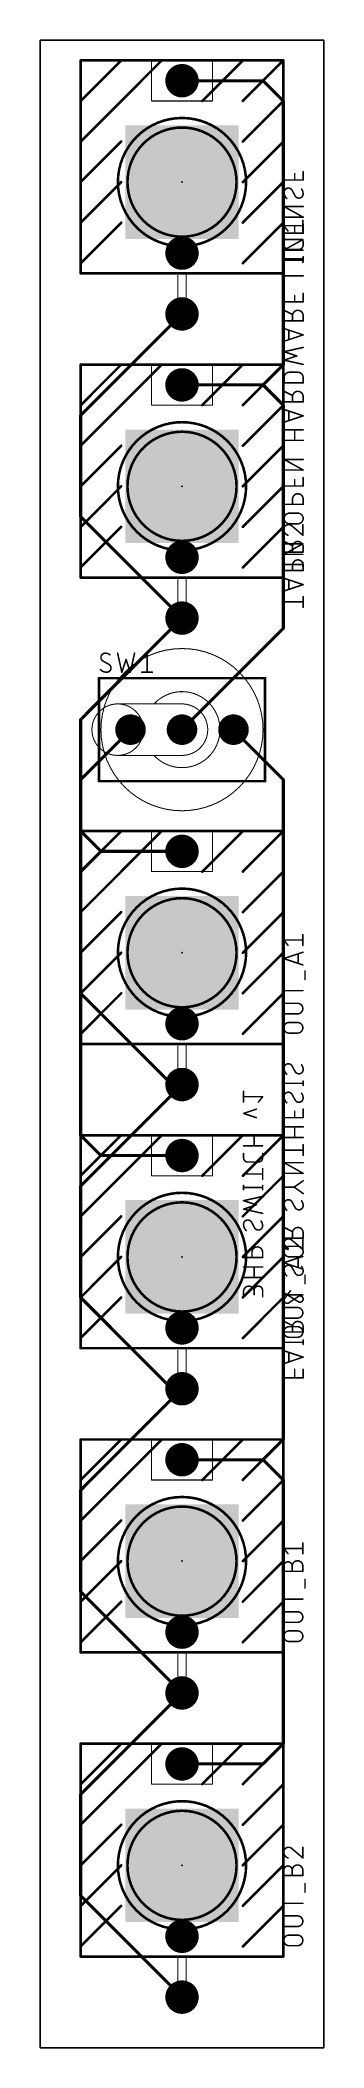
# Model space of a CAD drawing. Extents: x 0 to 14, y 0 to 99.
import ezdxf

# ---------------------------------------------------------------- set-up
doc = ezdxf.new("R2010")
doc.units = 0
for name, color, linetype in [('1', 12, 'CONTINUOUS'), ('16', 132, 'CONTINUOUS'), ('17', 110, 'CONTINUOUS'), ('20', 31, 'CONTINUOUS'), ('21', 253, 'CONTINUOUS'), ('22', 253, 'CONTINUOUS'), ('23', 53, 'CONTINUOUS'), ('25', 253, 'CONTINUOUS'), ('41', 12, 'CONTINUOUS'), ('51', 253, 'CONTINUOUS')]:
    doc.layers.add(name, color=color, linetype=linetype)

# ---------------------------------------------------------------- blocks, each defined once
blk = doc.blocks.new('RECT')
blk.add_solid([(-0.5, -0.5), (0.5, -0.5), (-0.5, 0.5), (0.5, 0.5)])
blk = doc.blocks.new('ROUNDP')
at = {"const_width": 0.5}
blk.add_lwpolyline([(0, -0.25, 1), (0, 0.25, 1), (0, -0.25)], format="xyb", dxfattribs=at)

msp = doc.modelspace()

# ---------------------------------------------------------------- linework, layer by layer
at = {"layer": '1', "const_width": 0.1524}
for points in [[(11, 97), (7, 97)], [(12, 96), (11, 97)], [(12, 83), (12, 96)], [(11, 82), (12, 83)], [(7, 82), (11, 82)], [(11, 82), (12, 81)], [(12, 81), (12, 70)], [(12, 70), (7, 65)], [(4.46, 65), (2, 62.54)], [(9.54, 65), (12, 62.54)], [(2, 62.54), (2, 60)], [(12, 62.54), (12, 30)], [(2, 60), (3, 59)], [(3, 59), (2, 58)], [(3, 59), (7, 59)], [(2, 58), (2, 45)], [(2, 45), (3, 44)], [(3, 44), (7, 44)], [(12, 30), (11, 29)], [(11, 29), (7, 29)], [(12, 28), (11, 29)], [(12, 15), (12, 28)], [(11, 14), (12, 15)], [(7, 14), (11, 14)]]:
    msp.add_lwpolyline(points, dxfattribs=at)
at = {"layer": '1', "const_width": 0.0762}
for points in [[(7, 97.0381, 1), (7, 96.9619)], [(11.0269, 97.0269, 1), (10.9731, 96.9731)], [(11, 96.9619, 1), (11, 97.0381)], [(12.0381, 96, 1), (11.9619, 96)], [(11.9731, 95.9731, 1), (12.0269, 96.0269)], [(11.9619, 83, 1), (12.0381, 83)], [(12.0269, 82.9731, 1), (11.9731, 83.0269)], [(7, 82.0381, 1), (7, 81.9619)], [(11.0269, 82.0269, 1), (10.9731, 81.9731)], [(10.9731, 82.0269, 1), (11.0269, 81.9731)], [(11, 81.9619, 1), (11, 82.0381)], [(12.0381, 81, 1), (11.9619, 81)], [(11.9731, 80.9731, 1), (12.0269, 81.0269)], [(11.9619, 70, 1), (12.0381, 70)], [(12.0269, 69.9731, 1), (11.9731, 70.0269)], [(4.4869, 64.9731, 1), (4.4331, 65.0269)], [(6.9731, 65.0269, 1), (7.0269, 64.9731)], [(9.5669, 65.0269, 1), (9.5131, 64.9731)], [(2.0381, 62.54, 1), (1.9619, 62.54)], [(1.9731, 62.5669, 1), (2.0269, 62.5131)], [(12.0381, 62.54, 1), (11.9619, 62.54)], [(11.9731, 62.5131, 1), (12.0269, 62.5669)], [(1.9619, 60, 1), (2.0381, 60)], [(2.0269, 60.0269, 1), (1.9731, 59.9731)], [(3, 59.0381, 1), (3, 58.9619)], [(3.0269, 58.9731, 1), (2.9731, 59.0269)], [(2.9731, 58.9731, 1), (3.0269, 59.0269)], [(7, 58.9619, 1), (7, 59.0381)], [(2.0381, 58, 1), (1.9619, 58)], [(1.9731, 58.0269, 1), (2.0269, 57.9731)], [(1.9619, 45, 1), (2.0381, 45)], [(2.0269, 45.0269, 1), (1.9731, 44.9731)], [(3, 44.0381, 1), (3, 43.9619)], [(2.9731, 43.9731, 1), (3.0269, 44.0269)], [(7, 43.9619, 1), (7, 44.0381)], [(11.9619, 30, 1), (12.0381, 30)], [(12.0269, 29.9731, 1), (11.9731, 30.0269)], [(7, 29.0381, 1), (7, 28.9619)], [(11.0269, 29.0269, 1), (10.9731, 28.9731)], [(10.9731, 29.0269, 1), (11.0269, 28.9731)], [(11, 28.9619, 1), (11, 29.0381)], [(12.0381, 28, 1), (11.9619, 28)], [(11.9731, 27.9731, 1), (12.0269, 28.0269)], [(11.9619, 15, 1), (12.0381, 15)], [(12.0269, 14.9731, 1), (11.9731, 15.0269)], [(7, 14.0381, 1), (7, 13.9619)], [(10.9731, 14.0269, 1), (11.0269, 13.9731)], [(11, 13.9619, 1), (11, 14.0381)]]:
    msp.add_lwpolyline(points, format="xyb", dxfattribs=at)
at = {"layer": '16', "const_width": 0.1524}
for points in [[(7, 85.5), (2, 80.5)], [(2, 80.5), (2, 75.5)], [(2, 75.5), (7, 70.5)], [(7, 70.5), (2, 65.5)], [(2, 65.5), (2, 52)], [(2, 52), (6.5, 47.5)], [(7, 47.5), (2, 42.5)], [(6.5, 47.5), (7, 47.5)], [(2, 42.5), (2, 37)], [(2, 37), (6.5, 32.5)], [(7, 32.5), (2, 27.5)], [(6.5, 32.5), (7, 32.5)], [(2, 27.5), (2, 22.5)], [(2, 22.5), (7, 17.5)], [(7, 17.5), (2, 12.5)], [(2, 12.5), (2, 7.5)], [(2, 7.5), (7, 2.5)]]:
    msp.add_lwpolyline(points, dxfattribs=at)
at = {"layer": '16', "const_width": 0.0762}
for points in [[(7.0269, 85.4731, 1), (6.9731, 85.5269)], [(2.0381, 80.5, 1), (1.9619, 80.5)], [(1.9731, 80.5269, 1), (2.0269, 80.4731)], [(1.9619, 75.5, 1), (2.0381, 75.5)], [(2.0269, 75.5269, 1), (1.9731, 75.4731)], [(7.0269, 70.4731, 1), (6.9731, 70.5269)], [(6.9731, 70.4731, 1), (7.0269, 70.5269)], [(2.0381, 65.5, 1), (1.9619, 65.5)], [(1.9731, 65.5269, 1), (2.0269, 65.4731)], [(1.9619, 52, 1), (2.0381, 52)], [(2.0269, 52.0269, 1), (1.9731, 51.9731)], [(6.5, 47.5381, 1), (6.5, 47.4619)], [(6.4731, 47.4731, 1), (6.5269, 47.5269)], [(7.0269, 47.4731, 1), (6.9731, 47.5269)], [(7, 47.4619, 1), (7, 47.5381)], [(2.0381, 42.5, 1), (1.9619, 42.5)], [(1.9731, 42.5269, 1), (2.0269, 42.4731)], [(1.9619, 37, 1), (2.0381, 37)], [(2.0269, 37.0269, 1), (1.9731, 36.9731)], [(6.5, 32.5381, 1), (6.5, 32.4619)], [(6.4731, 32.4731, 1), (6.5269, 32.5269)], [(7.0269, 32.4731, 1), (6.9731, 32.5269)], [(7, 32.4619, 1), (7, 32.5381)], [(2.0381, 27.5, 1), (1.9619, 27.5)], [(1.9731, 27.5269, 1), (2.0269, 27.4731)], [(1.9619, 22.5, 1), (2.0381, 22.5)], [(2.0269, 22.5269, 1), (1.9731, 22.4731)], [(7.0269, 17.4731, 1), (6.9731, 17.5269)], [(6.9731, 17.4731, 1), (7.0269, 17.5269)], [(2.0381, 12.5, 1), (1.9619, 12.5)], [(1.9731, 12.5269, 1), (2.0269, 12.4731)], [(1.9619, 7.5, 1), (2.0381, 7.5)], [(2.0269, 7.5269, 1), (1.9731, 7.4731)], [(6.9731, 2.4731, 1), (7.0269, 2.5269)]]:
    msp.add_lwpolyline(points, format="xyb", dxfattribs=at)
at = {"layer": '20'}
for p, q in [((14, 99), (0, 99)), ((0, 99), (0, 0)), ((14, 0), (14, 99)), ((0, 0), (14, 0))]:
    msp.add_line(p, q, dxfattribs=at)
at = {"layer": '21'}
for points, const_width in [([(2, 98.0318, 1), (2, 97.9682)], 0.0635), ([(2.0318, 98, 1), (1.9683, 98)], 0.0635), ([(4, 98.0318, 1), (4, 97.9682)], 0.0635), ([(4.0225, 97.9775, 1), (3.9775, 98.0225)], 0.0635), ([(4, 97.9682, 1), (4, 98.0318)], 0.0635), ([(6, 98.0318, 1), (6, 97.9682)], 0.0635), ([(6.0225, 97.9775, 1), (5.9775, 98.0225)], 0.0635), ([(6, 97.9682, 1), (6, 98.0318)], 0.0635), ([(10, 98.0318, 1), (10, 97.9682)], 0.0635), ([(10.0225, 97.9775, 1), (9.9775, 98.0225)], 0.0635), ([(10, 97.9682, 1), (10, 98.0318)], 0.0635), ([(12.0318, 98, 1), (11.9682, 98)], 0.0635), ([(12.0225, 97.9775, 1), (11.9775, 98.0225)], 0.0635), ([(12, 97.9682, 1), (12, 98.0318)], 0.0635), ([(1.9775, 96.0225, 1), (2.0225, 95.9775)], 0.0635), ([(2.0318, 96, 1), (1.9683, 96)], 0.0635), ([(1.9683, 96, 1), (2.0318, 96)], 0.0635), ([(7.9775, 96.0225, 1), (8.0225, 95.9775)], 0.0635), ([(9.9775, 96.0225, 1), (10.0225, 95.9775)], 0.0635), ([(12.0318, 96, 1), (11.9682, 96)], 0.0635), ([(11.9682, 96, 1), (12.0318, 96)], 0.0635), ([(12.0225, 95.9775, 1), (11.9775, 96.0225)], 0.0635), ([(1.9775, 94.0225, 1), (2.0225, 93.9775)], 0.0635), ([(2.0318, 94, 1), (1.9683, 94)], 0.0635), ([(4.0225, 93.9775, 1), (3.9775, 94.0225)], 0.0635), ([(7, 89.3093, 1), (7, 94.6907, 1), (7, 89.3093)], 0.127), ([(9.9775, 94.0225, 1), (10.0225, 93.9775)], 0.0635), ([(12.0318, 94, 1), (11.9682, 94)], 0.0635), ([(12.0225, 93.9775, 1), (11.9775, 94.0225)], 0.0635), ([(1.9683, 94, 1), (2.0318, 94)], 0.0635), ([(11.9682, 94, 1), (12.0318, 94)], 0.0635), ([(1.9775, 92.0225, 1), (2.0225, 91.9775)], 0.0635), ([(2.0318, 92, 1), (1.9683, 92)], 0.0635), ([(1.9683, 92, 1), (2.0318, 92)], 0.0635), ([(4.0225, 91.9775, 1), (3.9775, 92.0225)], 0.0635), ([(9.9775, 92.0225, 1), (10.0225, 91.9775)], 0.0635), ([(12.0318, 92, 1), (11.9682, 92)], 0.0635), ([(11.9682, 92, 1), (12.0318, 92)], 0.0635), ([(12.0225, 91.9775, 1), (11.9775, 92.0225)], 0.0635), ([(12.9809, 90.1105, 1), (12.9428, 90.1105)], 0.0381), ([(1.9775, 90.0225, 1), (2.0225, 89.9775)], 0.0635), ([(2.0318, 90, 1), (1.9683, 90)], 0.0635), ([(1.9683, 90, 1), (2.0318, 90)], 0.0635), ([(4.0225, 89.9775, 1), (3.9775, 90.0225)], 0.0635), ([(9.9775, 90.0225, 1), (10.0225, 89.9775)], 0.0635), ([(12.0318, 90, 1), (11.9682, 90)], 0.0635), ([(11.9682, 90, 1), (12.0318, 90)], 0.0635), ([(12.0225, 89.9775, 1), (11.9775, 90.0225)], 0.0635), ([(12.037, 89.8613, 1), (12.0072, 89.8375)], 0.0381), ([(12.0221, 89.8684, 1), (12.0221, 89.8303)], 0.0381), ([(12.0221, 89.1846, 1), (12.0221, 89.1465)], 0.0381), ([(12.2161, 89.5764, 1), (12.2458, 89.6002)], 0.0381), ([(12.9428, 89.5883, 1), (12.9809, 89.5883)], 0.0381), ([(12.9712, 89.1489, 1), (12.9526, 89.1822)], 0.0381), ([(12.9619, 89.8303, 1), (12.9619, 89.8684)], 0.0381), ([(12.9619, 89.1465, 1), (12.9619, 89.1846)], 0.0381), ([(12.0221, 88.6625, 1), (12.0221, 88.6244)], 0.0381), ([(12.0128, 88.6601, 1), (12.0314, 88.6268)], 0.0381), ([(12.0412, 88.2469, 1), (12.003, 88.2469)], 0.0381), ([(12.0221, 88.1616, 1), (12.0221, 88.1235)], 0.0381), ([(12.9809, 88.2469, 1), (12.9428, 88.2469)], 0.0381), ([(12.9619, 88.6244, 1), (12.9619, 88.6625)], 0.0381), ([(12.9619, 88.1235, 1), (12.9619, 88.1616)], 0.0381), ([(1.9775, 88.0225, 1), (2.0225, 87.9775)], 0.0635), ([(2, 87.5318, 1), (2, 87.4682)], 0.0635), ([(2.0318, 88, 1), (1.9683, 88)], 0.0635), ([(1.9683, 88, 1), (2.0318, 88)], 0.0635), ([(1.9683, 87.5, 1), (2.0318, 87.5)], 0.0635), ([(9.9775, 88.0225, 1), (10.0225, 87.9775)], 0.0635), ([(11.9682, 87.5, 1), (12.0318, 87.5)], 0.0635), ([(12, 87.4682, 1), (12, 87.5318)], 0.0635), ([(12.003, 88.0381, 1), (12.0412, 88.0381)], 0.0381), ([(12.9428, 88.0381, 1), (12.9809, 88.0381)], 0.0381), ([(2, 83.0318, 1), (2, 82.9682)], 0.0635), ([(2.0318, 83, 1), (1.9683, 83)], 0.0635), ([(4, 83.0318, 1), (4, 82.9682)], 0.0635), ([(4.0225, 82.9775, 1), (3.9775, 83.0225)], 0.0635), ([(4, 82.9682, 1), (4, 83.0318)], 0.0635), ([(6, 83.0318, 1), (6, 82.9682)], 0.0635), ([(6.0225, 82.9775, 1), (5.9775, 83.0225)], 0.0635), ([(6, 82.9682, 1), (6, 83.0318)], 0.0635), ([(10, 83.0318, 1), (10, 82.9682)], 0.0635), ([(10.0225, 82.9775, 1), (9.9775, 83.0225)], 0.0635), ([(10, 82.9682, 1), (10, 83.0318)], 0.0635), ([(12.0318, 83, 1), (11.9682, 83)], 0.0635), ([(12.0225, 82.9775, 1), (11.9775, 83.0225)], 0.0635), ([(12, 82.9682, 1), (12, 83.0318)], 0.0635), ([(1.9775, 81.0225, 1), (2.0225, 80.9775)], 0.0635), ([(2.0318, 81, 1), (1.9683, 81)], 0.0635), ([(1.9683, 81, 1), (2.0318, 81)], 0.0635), ([(7.9775, 81.0225, 1), (8.0225, 80.9775)], 0.0635), ([(9.9775, 81.0225, 1), (10.0225, 80.9775)], 0.0635), ([(12.0318, 81, 1), (11.9682, 81)], 0.0635), ([(11.9682, 81, 1), (12.0318, 81)], 0.0635), ([(12.0225, 80.9775, 1), (11.9775, 81.0225)], 0.0635), ([(7, 74.3093, 1), (7, 79.6907, 1), (7, 74.3093)], 0.127), ([(1.9775, 79.0225, 1), (2.0225, 78.9775)], 0.0635), ([(2.0318, 79, 1), (1.9683, 79)], 0.0635), ([(1.9683, 79, 1), (2.0318, 79)], 0.0635), ([(4.0225, 78.9775, 1), (3.9775, 79.0225)], 0.0635), ([(9.9775, 79.0225, 1), (10.0225, 78.9775)], 0.0635), ([(12.0318, 79, 1), (11.9682, 79)], 0.0635), ([(11.9682, 79, 1), (12.0318, 79)], 0.0635), ([(12.0225, 78.9775, 1), (11.9775, 79.0225)], 0.0635), ([(1.9775, 77.0225, 1), (2.0225, 76.9775)], 0.0635), ([(2.0318, 77, 1), (1.9683, 77)], 0.0635), ([(1.9683, 77, 1), (2.0318, 77)], 0.0635), ([(4.0225, 76.9775, 1), (3.9775, 77.0225)], 0.0635), ([(9.9775, 77.0225, 1), (10.0225, 76.9775)], 0.0635), ([(12.0318, 77, 1), (11.9682, 77)], 0.0635), ([(11.9682, 77, 1), (12.0318, 77)], 0.0635), ([(12.0225, 76.9775, 1), (11.9775, 77.0225)], 0.0635), ([(1.9775, 75.0225, 1), (2.0225, 74.9775)], 0.0635), ([(2.0318, 75, 1), (1.9683, 75)], 0.0635), ([(1.9683, 75, 1), (2.0318, 75)], 0.0635), ([(4.0225, 74.9775, 1), (3.9775, 75.0225)], 0.0635), ([(9.9775, 75.0225, 1), (10.0225, 74.9775)], 0.0635), ([(12.0318, 75, 1), (11.9682, 75)], 0.0635), ([(11.9682, 75, 1), (12.0318, 75)], 0.0635), ([(12.0225, 74.9775, 1), (11.9775, 75.0225)], 0.0635), ([(12.2571, 75.1105, 0.4142), (12.0221, 74.8755)], 0.0762), ([(12.0221, 74.8755, 0.3252), (12.2309, 74.5883)], 0.0762), ([(12.0411, 74.8755, 1), (12.0031, 74.8755)], 0.0381), ([(12.003, 74.8755, 1), (12.0412, 74.8755)], 0.0381), ([(12.2251, 74.5702, 1), (12.2368, 74.6065)], 0.0381), ([(12.257, 75.1295, 1), (12.2571, 75.0914)], 0.0381), ([(12.4398, 75.0321, 0.2053), (12.2571, 75.1105)], 0.0762), ([(12.2571, 75.0914, 1), (12.2571, 75.1295)], 0.0381), ([(12.4521, 75.0467, 1), (12.4275, 75.0176)], 0.0381), ([(12.426, 75.019, 1), (12.4536, 75.0453)], 0.0381), ([(12.9809, 75.1105, 1), (12.9428, 75.1105)], 0.0381), ([(12.9428, 74.5883, 1), (12.9809, 74.5883)], 0.0381), ([(12.9496, 74.5738, 1), (12.9742, 74.6029)], 0.0381), ([(12.0221, 74.1846, 1), (12.0221, 74.1465)], 0.0381), ([(12.0221, 73.6625, 1), (12.0221, 73.6244)], 0.0381), ([(12.0128, 73.6601, 1), (12.0314, 73.6268)], 0.0381), ([(12.0412, 73.2469, 1), (12.003, 73.2469)], 0.0381), ([(12.9809, 73.2469, 1), (12.9428, 73.2469)], 0.0381), ([(12.9712, 74.1489, 1), (12.9526, 74.1822)], 0.0381), ([(12.9619, 74.1465, 1), (12.9619, 74.1846)], 0.0381), ([(12.9619, 73.6244, 1), (12.9619, 73.6625)], 0.0381), ([(1.9775, 73.0225, 1), (2.0225, 72.9775)], 0.0635), ([(2, 72.5318, 1), (2, 72.4682)], 0.0635), ([(2.0318, 73, 1), (1.9683, 73)], 0.0635), ([(1.9683, 73, 1), (2.0318, 73)], 0.0635), ([(1.9683, 72.5, 1), (2.0318, 72.5)], 0.0635), ([(9.9775, 73.0225, 1), (10.0225, 72.9775)], 0.0635), ([(11.9682, 72.5, 1), (12.0318, 72.5)], 0.0635), ([(12, 72.4682, 1), (12, 72.5318)], 0.0635), ([(12.0221, 73.1616, 1), (12.0221, 73.1235)], 0.0381), ([(12.003, 73.0381, 1), (12.0412, 73.0381)], 0.0381), ([(12.9428, 73.0381, 1), (12.9809, 73.0381)], 0.0381), ([(12.9619, 73.1235, 1), (12.9619, 73.1616)], 0.0381), ([(2.9, 67.5718, 1), (2.9, 67.5083)], 0.0635), ([(2.9318, 67.54, 1), (2.8683, 67.54)], 0.0635), ([(11.1318, 67.54, 1), (11.0682, 67.54)], 0.0635), ([(11.1, 67.5083, 1), (11.1, 67.5718)], 0.0635), ([(2.9, 62.4918, 1), (2.9, 62.4282)], 0.0635), ([(2.8683, 62.46, 1), (2.9318, 62.46)], 0.0635), ([(11.0682, 62.46, 1), (11.1318, 62.46)], 0.0635), ([(11.1, 62.4282, 1), (11.1, 62.4918)], 0.0635), ([(2.0318, 60, 1), (1.9683, 60)], 0.0635), ([(2, 60.0318, 1), (2, 59.9682)], 0.0635), ([(4, 60.0318, 1), (4, 59.9682)], 0.0635), ([(4.0225, 59.9775, 1), (3.9775, 60.0225)], 0.0635), ([(4, 59.9682, 1), (4, 60.0318)], 0.0635), ([(6, 60.0318, 1), (6, 59.9682)], 0.0635), ([(6.0225, 59.9775, 1), (5.9775, 60.0225)], 0.0635), ([(6, 59.9682, 1), (6, 60.0318)], 0.0635), ([(10, 60.0318, 1), (10, 59.9682)], 0.0635), ([(10.0225, 59.9775, 1), (9.9775, 60.0225)], 0.0635), ([(10, 59.9682, 1), (10, 60.0318)], 0.0635), ([(12.0318, 60, 1), (11.9682, 60)], 0.0635), ([(12.0225, 59.9775, 1), (11.9775, 60.0225)], 0.0635), ([(12, 59.9682, 1), (12, 60.0318)], 0.0635), ([(1.9775, 58.0225, 1), (2.0225, 57.9775)], 0.0635), ([(2.0318, 58, 1), (1.9683, 58)], 0.0635), ([(1.9683, 58, 1), (2.0318, 58)], 0.0635), ([(7.9775, 58.0225, 1), (8.0225, 57.9775)], 0.0635), ([(9.9775, 58.0225, 1), (10.0225, 57.9775)], 0.0635), ([(12.0318, 58, 1), (11.9682, 58)], 0.0635), ([(11.9682, 58, 1), (12.0318, 58)], 0.0635), ([(12.0225, 57.9775, 1), (11.9775, 58.0225)], 0.0635), ([(7, 51.3093, 1), (7, 56.6907, 1), (7, 51.3093)], 0.127), ([(1.9775, 56.0225, 1), (2.0225, 55.9775)], 0.0635), ([(2.0318, 56, 1), (1.9683, 56)], 0.0635), ([(1.9683, 56, 1), (2.0318, 56)], 0.0635), ([(4.0225, 55.9775, 1), (3.9775, 56.0225)], 0.0635), ([(9.9775, 56.0225, 1), (10.0225, 55.9775)], 0.0635), ([(12.0318, 56, 1), (11.9682, 56)], 0.0635), ([(11.9682, 56, 1), (12.0318, 56)], 0.0635), ([(12.0225, 55.9775, 1), (11.9775, 56.0225)], 0.0635), ([(12.037, 54.6392, 1), (12.0072, 54.6154)], 0.0381), ([(12.0221, 54.6463, 1), (12.0221, 54.6082)], 0.0381), ([(12.9809, 54.8884, 1), (12.9428, 54.8884)], 0.0381), ([(12.9619, 54.6082, 1), (12.9619, 54.6463)], 0.0381), ([(1.9775, 54.0225, 1), (2.0225, 53.9775)], 0.0635), ([(2.0318, 54, 1), (1.9683, 54)], 0.0635), ([(1.9683, 54, 1), (2.0318, 54)], 0.0635), ([(4.0225, 53.9775, 1), (3.9775, 54.0225)], 0.0635), ([(9.9775, 54.0225, 1), (10.0225, 53.9775)], 0.0635), ([(12.0318, 54, 1), (11.9682, 54)], 0.0635), ([(11.9682, 54, 1), (12.0318, 54)], 0.0635), ([(12.0225, 53.9775, 1), (11.9775, 54.0225)], 0.0635), ([(12.0281, 53.731, 1), (12.0161, 53.6948)], 0.0381), ([(12.0161, 53.731, 1), (12.0281, 53.6948)], 0.0381), ([(12.2161, 54.3543, 1), (12.2458, 54.3781)], 0.0381), ([(12.746, 53.9479, 1), (12.7079, 53.9479)], 0.0381), ([(12.7079, 53.4779, 1), (12.746, 53.4779)], 0.0381), ([(12.9428, 54.3662, 1), (12.9809, 54.3662)], 0.0381), ([(12.9679, 54.0081, 1), (12.9559, 54.0442)], 0.0381), ([(12.9559, 53.3816, 1), (12.9679, 53.4177)], 0.0381), ([(13.0854, 53.0988, 1), (13.0473, 53.0988)], 0.0381), ([(13.0473, 52.6811, 1), (13.0854, 52.6811)], 0.0381), ([(1.9775, 52.0225, 1), (2.0225, 51.9775)], 0.0635), ([(2.0318, 52, 1), (1.9683, 52)], 0.0635), ([(1.9683, 52, 1), (2.0318, 52)], 0.0635), ([(4.0225, 51.9775, 1), (3.9775, 52.0225)], 0.0635), ([(9.9775, 52.0225, 1), (10.0225, 51.9775)], 0.0635), ([(12.0318, 52, 1), (11.9682, 52)], 0.0635), ([(11.9682, 52, 1), (12.0318, 52)], 0.0635), ([(12.0225, 51.9775, 1), (11.9775, 52.0225)], 0.0635), ([(12.0412, 52.389, 1), (12.003, 52.389)], 0.0381), ([(12.0221, 52.147, 1), (12.0221, 52.1089)], 0.0381), ([(12.003, 51.8669, 1), (12.0412, 51.8669)], 0.0381), ([(12.0221, 51.5241, 1), (12.0221, 51.486)], 0.0381), ([(12.7008, 50.983, 1), (12.7008, 51.5051)], 0.0762), ([(12.7008, 51.5241, 1), (12.7008, 51.486)], 0.0381), ([(12.7008, 51.486, 1), (12.7008, 51.5241)], 0.0381), ([(12.9619, 52.1089, 1), (12.9619, 52.147)], 0.0381), ([(12.0221, 51.002, 1), (12.0221, 50.9639)], 0.0381), ([(12.2832, 50.5602, 1), (12.2832, 50.0381)], 0.0762), ([(12.2832, 50.5793, 1), (12.2832, 50.5412)], 0.0381), ([(12.2832, 50.5412, 1), (12.2832, 50.5793)], 0.0381), ([(12.7008, 51.002, 1), (12.7008, 50.9639)], 0.0381), ([(12.7008, 50.5793, 1), (12.7008, 50.5412)], 0.0381), ([(12.7008, 50.0381, 1), (12.7008, 50.5602)], 0.0762), ([(12.7008, 50.9639, 1), (12.7008, 51.002)], 0.0381), ([(12.7008, 50.5412, 1), (12.7008, 50.5793)], 0.0381), ([(1.9775, 50.0225, 1), (2.0225, 49.9775)], 0.0635), ([(2.0318, 50, 1), (1.9683, 50)], 0.0635), ([(1.9683, 50, 1), (2.0318, 50)], 0.0635), ([(2, 49.5318, 1), (2, 49.4682)], 0.0635), ([(1.9683, 49.5, 1), (2.0318, 49.5)], 0.0635), ([(9.9775, 50.0225, 1), (10.0225, 49.9775)], 0.0635), ([(11.9682, 49.5, 1), (12.0318, 49.5)], 0.0635), ([(12, 49.4682, 1), (12, 49.5318)], 0.0635), ([(12.2832, 50.0572, 1), (12.2832, 50.0191)], 0.0381), ([(12.2832, 50.0191, 1), (12.2832, 50.0572)], 0.0381), ([(12.7008, 50.0571, 1), (12.7008, 50.019)], 0.0381), ([(12.7008, 50.0191, 1), (12.7008, 50.0572)], 0.0381), ([(2.0318, 45, 1), (1.9683, 45)], 0.0635), ([(2, 45.0318, 1), (2, 44.9682)], 0.0635), ([(4, 45.0318, 1), (4, 44.9682)], 0.0635), ([(4.0225, 44.9775, 1), (3.9775, 45.0225)], 0.0635), ([(4, 44.9682, 1), (4, 45.0318)], 0.0635), ([(6, 45.0318, 1), (6, 44.9682)], 0.0635), ([(6.0225, 44.9775, 1), (5.9775, 45.0225)], 0.0635), ([(6, 44.9682, 1), (6, 45.0318)], 0.0635), ([(10, 45.0318, 1), (10, 44.9682)], 0.0635), ([(10.0225, 44.9775, 1), (9.9775, 45.0225)], 0.0635), ([(10, 44.9682, 1), (10, 45.0318)], 0.0635), ([(12.0318, 45, 1), (11.9682, 45)], 0.0635), ([(12.0225, 44.9775, 1), (11.9775, 45.0225)], 0.0635), ([(12, 44.9682, 1), (12, 45.0318)], 0.0635), ([(1.9775, 43.0225, 1), (2.0225, 42.9775)], 0.0635), ([(2.0318, 43, 1), (1.9683, 43)], 0.0635), ([(1.9683, 43, 1), (2.0318, 43)], 0.0635), ([(7.9775, 43.0225, 1), (8.0225, 42.9775)], 0.0635), ([(9.9775, 43.0225, 1), (10.0225, 42.9775)], 0.0635), ([(12.0318, 43, 1), (11.9682, 43)], 0.0635), ([(11.9682, 43, 1), (12.0318, 43)], 0.0635), ([(12.0225, 42.9775, 1), (11.9775, 43.0225)], 0.0635), ([(7, 36.3093, 1), (7, 41.6907, 1), (7, 36.3093)], 0.127), ([(1.9775, 41.0225, 1), (2.0225, 40.9775)], 0.0635), ([(2.0318, 41, 1), (1.9683, 41)], 0.0635), ([(1.9683, 41, 1), (2.0318, 41)], 0.0635), ([(4.0225, 40.9775, 1), (3.9775, 41.0225)], 0.0635), ([(9.9775, 41.0225, 1), (10.0225, 40.9775)], 0.0635), ([(12.0318, 41, 1), (11.9682, 41)], 0.0635), ([(11.9682, 41, 1), (12.0318, 41)], 0.0635), ([(12.0225, 40.9775, 1), (11.9775, 41.0225)], 0.0635), ([(12.2571, 39.8884, 0.4142), (12.0221, 39.6534)], 0.0762), ([(12.0221, 39.6534, 0.3252), (12.2309, 39.3662)], 0.0762), ([(12.0411, 39.6534, 1), (12.0031, 39.6534)], 0.0381), ([(12.003, 39.6534, 1), (12.0412, 39.6534)], 0.0381), ([(12.257, 39.9074, 1), (12.2571, 39.8693)], 0.0381), ([(12.4398, 39.81, 0.2053), (12.2571, 39.8884)], 0.0762), ([(12.2571, 39.8693, 1), (12.2571, 39.9074)], 0.0381), ([(12.4521, 39.8245, 1), (12.4275, 39.7955)], 0.0381), ([(12.426, 39.7969, 1), (12.4536, 39.8232)], 0.0381), ([(12.9809, 39.8884, 1), (12.9428, 39.8884)], 0.0381), ([(1.9775, 39.0225, 1), (2.0225, 38.9775)], 0.0635), ([(2.0318, 39, 1), (1.9683, 39)], 0.0635), ([(1.9683, 39, 1), (2.0318, 39)], 0.0635), ([(4.0225, 38.9775, 1), (3.9775, 39.0225)], 0.0635), ([(9.9775, 39.0225, 1), (10.0225, 38.9775)], 0.0635), ([(12.0318, 39, 1), (11.9682, 39)], 0.0635), ([(11.9682, 39, 1), (12.0318, 39)], 0.0635), ([(12.0225, 38.9775, 1), (11.9775, 39.0225)], 0.0635), ([(12.0281, 38.731, 1), (12.0161, 38.6948)], 0.0381), ([(12.0161, 38.731, 1), (12.0281, 38.6948)], 0.0381), ([(12.2251, 39.3481, 1), (12.2368, 39.3844)], 0.0381), ([(12.746, 38.9479, 1), (12.7079, 38.9479)], 0.0381), ([(12.9428, 39.3662, 1), (12.9809, 39.3662)], 0.0381), ([(12.9496, 39.3517, 1), (12.9742, 39.3808)], 0.0381), ([(12.9679, 39.0081, 1), (12.9559, 39.0442)], 0.0381), ([(12.7079, 38.4779, 1), (12.746, 38.4779)], 0.0381), ([(12.9559, 38.3816, 1), (12.9679, 38.4177)], 0.0381), ([(13.0854, 38.0988, 1), (13.0473, 38.0988)], 0.0381), ([(13.0473, 37.6811, 1), (13.0854, 37.6811)], 0.0381), ([(1.9775, 37.0225, 1), (2.0225, 36.9775)], 0.0635), ([(2.0318, 37, 1), (1.9683, 37)], 0.0635), ([(1.9683, 37, 1), (2.0318, 37)], 0.0635), ([(4.0225, 36.9775, 1), (3.9775, 37.0225)], 0.0635), ([(9.9775, 37.0225, 1), (10.0225, 36.9775)], 0.0635), ([(12.0318, 37, 1), (11.9682, 37)], 0.0635), ([(11.9682, 37, 1), (12.0318, 37)], 0.0635), ([(12.0225, 36.9775, 1), (11.9775, 37.0225)], 0.0635), ([(12.0412, 37.389, 1), (12.003, 37.389)], 0.0381), ([(12.0221, 37.147, 1), (12.0221, 37.1089)], 0.0381), ([(12.003, 36.8669, 1), (12.0412, 36.8669)], 0.0381), ([(12.9619, 37.1089, 1), (12.9619, 37.147)], 0.0381), ([(12.0221, 36.5241, 1), (12.0221, 36.486)], 0.0381), ([(12.0221, 36.002, 1), (12.0221, 35.9639)], 0.0381), ([(12.7008, 35.983, 1), (12.7008, 36.5051)], 0.0762), ([(12.7008, 36.5241, 1), (12.7008, 36.486)], 0.0381), ([(12.7008, 36.002, 1), (12.7008, 35.9639)], 0.0381), ([(12.7008, 36.486, 1), (12.7008, 36.5241)], 0.0381), ([(12.7008, 35.9639, 1), (12.7008, 36.002)], 0.0381), ([(1.9775, 35.0225, 1), (2.0225, 34.9775)], 0.0635), ([(2.0318, 35, 1), (1.9683, 35)], 0.0635), ([(1.9683, 35, 1), (2.0318, 35)], 0.0635), ([(9.9775, 35.0225, 1), (10.0225, 34.9775)], 0.0635), ([(12.2832, 35.5602, 1), (12.2832, 35.0381)], 0.0762), ([(12.2832, 35.5793, 1), (12.2832, 35.5412)], 0.0381), ([(12.2832, 35.0572, 1), (12.2832, 35.0191)], 0.0381), ([(12.2832, 35.5412, 1), (12.2832, 35.5793)], 0.0381), ([(12.2832, 35.0191, 1), (12.2832, 35.0572)], 0.0381), ([(12.7008, 35.5793, 1), (12.7008, 35.5412)], 0.0381), ([(12.7008, 35.0381, 1), (12.7008, 35.5602)], 0.0762), ([(12.7008, 35.0571, 1), (12.7008, 35.019)], 0.0381), ([(12.7008, 35.5412, 1), (12.7008, 35.5793)], 0.0381), ([(12.7008, 35.0191, 1), (12.7008, 35.0572)], 0.0381), ([(2, 34.5318, 1), (2, 34.4682)], 0.0635), ([(1.9683, 34.5, 1), (2.0318, 34.5)], 0.0635), ([(11.9682, 34.5, 1), (12.0318, 34.5)], 0.0635), ([(12, 34.4682, 1), (12, 34.5318)], 0.0635), ([(2.0318, 30, 1), (1.9683, 30)], 0.0635), ([(2, 30.0317, 1), (2, 29.9683)], 0.0635), ([(4, 30.0317, 1), (4, 29.9683)], 0.0635), ([(4.0225, 29.9775, 1), (3.9775, 30.0225)], 0.0635), ([(4, 29.9683, 1), (4, 30.0317)], 0.0635), ([(6, 30.0317, 1), (6, 29.9683)], 0.0635), ([(6.0225, 29.9775, 1), (5.9775, 30.0225)], 0.0635), ([(6, 29.9683, 1), (6, 30.0317)], 0.0635), ([(10, 30.0317, 1), (10, 29.9683)], 0.0635), ([(10.0225, 29.9775, 1), (9.9775, 30.0225)], 0.0635), ([(10, 29.9683, 1), (10, 30.0317)], 0.0635), ([(12.0318, 30, 1), (11.9682, 30)], 0.0635), ([(12.0225, 29.9775, 1), (11.9775, 30.0225)], 0.0635), ([(12, 29.9683, 1), (12, 30.0317)], 0.0635), ([(1.9775, 28.0225, 1), (2.0225, 27.9775)], 0.0635), ([(2.0318, 28, 1), (1.9683, 28)], 0.0635), ([(1.9683, 28, 1), (2.0318, 28)], 0.0635), ([(7.9775, 28.0225, 1), (8.0225, 27.9775)], 0.0635), ([(9.9775, 28.0225, 1), (10.0225, 27.9775)], 0.0635), ([(12.0318, 28, 1), (11.9682, 28)], 0.0635), ([(11.9682, 28, 1), (12.0318, 28)], 0.0635), ([(12.0225, 27.9775, 1), (11.9775, 28.0225)], 0.0635), ([(7, 21.3093, 1), (7, 26.6907, 1), (7, 21.3093)], 0.127), ([(1.9775, 26.0225, 1), (2.0225, 25.9775)], 0.0635), ([(2.0318, 26, 1), (1.9683, 26)], 0.0635), ([(1.9683, 26, 1), (2.0318, 26)], 0.0635), ([(4.0225, 25.9775, 1), (3.9775, 26.0225)], 0.0635), ([(9.9775, 26.0225, 1), (10.0225, 25.9775)], 0.0635), ([(12.0318, 26, 1), (11.9682, 26)], 0.0635), ([(11.9682, 26, 1), (12.0318, 26)], 0.0635), ([(12.0225, 25.9775, 1), (11.9775, 26.0225)], 0.0635), ([(12.9809, 24.8884, 1), (12.9428, 24.8884)], 0.0381), ([(1.9775, 24.0225, 1), (2.0225, 23.9775)], 0.0635), ([(2.0318, 24, 1), (1.9683, 24)], 0.0635), ([(1.9683, 24, 1), (2.0318, 24)], 0.0635), ([(4.0225, 23.9775, 1), (3.9775, 24.0225)], 0.0635), ([(9.9775, 24.0225, 1), (10.0225, 23.9775)], 0.0635), ([(12.0318, 24, 1), (11.9682, 24)], 0.0635), ([(11.9682, 24, 1), (12.0318, 24)], 0.0635), ([(12.0225, 23.9775, 1), (11.9775, 24.0225)], 0.0635), ([(12.037, 24.6392, 1), (12.0072, 24.6154)], 0.0381), ([(12.0221, 24.6463, 1), (12.0221, 24.6082)], 0.0381), ([(12.4398, 23.7565, 1), (12.0221, 23.7565)], 0.0762), ([(12.0412, 23.7565, 1), (12.003, 23.7565)], 0.0381), ([(12.003, 23.7565, 1), (12.0412, 23.7565)], 0.0381), ([(12.2161, 24.3543, 1), (12.2458, 24.3781)], 0.0381), ([(12.9619, 23.7565, 1), (12.4398, 23.7565)], 0.0762), ([(12.4588, 23.7565, 1), (12.4207, 23.7565)], 0.0381), ([(12.4207, 23.7565, 1), (12.4588, 23.7565)], 0.0381), ([(12.4207, 23.7565, 1), (12.4588, 23.7565)], 0.0381), ([(12.9428, 24.3662, 1), (12.9809, 24.3662)], 0.0381), ([(12.9809, 23.7565, 1), (12.9428, 23.7565)], 0.0381), ([(12.9428, 23.7565, 1), (12.9809, 23.7565)], 0.0381), ([(12.9619, 24.6082, 1), (12.9619, 24.6463)], 0.0381), ([(12.0221, 23.5145, 1), (12.0221, 23.4764)], 0.0381), ([(12.003, 23.4955, 1), (12.0412, 23.4955)], 0.0381), ([(12.4207, 23.4955, 1), (12.4588, 23.4955)], 0.0381), ([(12.9428, 23.4955, 1), (12.9809, 23.4955)], 0.0381), ([(12.9619, 23.4764, 1), (12.9619, 23.5145)], 0.0381), ([(13.0854, 23.0988, 1), (13.0473, 23.0988)], 0.0381), ([(1.9775, 22.0225, 1), (2.0225, 21.9775)], 0.0635), ([(2.0318, 22, 1), (1.9683, 22)], 0.0635), ([(1.9683, 22, 1), (2.0318, 22)], 0.0635), ([(4.0225, 21.9775, 1), (3.9775, 22.0225)], 0.0635), ([(9.9775, 22.0225, 1), (10.0225, 21.9775)], 0.0635), ([(12.0318, 22, 1), (11.9682, 22)], 0.0635), ([(11.9682, 22, 1), (12.0318, 22)], 0.0635), ([(12.0225, 21.9775, 1), (11.9775, 22.0225)], 0.0635), ([(12.0412, 22.389, 1), (12.003, 22.389)], 0.0381), ([(12.0221, 22.147, 1), (12.0221, 22.1089)], 0.0381), ([(12.003, 21.8669, 1), (12.0412, 21.8669)], 0.0381), ([(12.9619, 22.1089, 1), (12.9619, 22.147)], 0.0381), ([(13.0473, 22.6811, 1), (13.0854, 22.6811)], 0.0381), ([(12.0221, 21.5241, 1), (12.0221, 21.486)], 0.0381), ([(12.0221, 21.002, 1), (12.0221, 20.9639)], 0.0381), ([(12.7008, 20.983, 1), (12.7008, 21.5051)], 0.0762), ([(12.7008, 21.5241, 1), (12.7008, 21.486)], 0.0381), ([(12.7008, 21.002, 1), (12.7008, 20.9639)], 0.0381), ([(12.7008, 21.486, 1), (12.7008, 21.5241)], 0.0381), ([(12.7008, 20.9639, 1), (12.7008, 21.002)], 0.0381), ([(1.9775, 20.0225, 1), (2.0225, 19.9775)], 0.0635), ([(2.0318, 20, 1), (1.9683, 20)], 0.0635), ([(1.9683, 20, 1), (2.0318, 20)], 0.0635), ([(9.9775, 20.0225, 1), (10.0225, 19.9775)], 0.0635), ([(12.2832, 20.5602, 1), (12.2832, 20.0381)], 0.0762), ([(12.2832, 20.5793, 1), (12.2832, 20.5412)], 0.0381), ([(12.2832, 20.0572, 1), (12.2832, 20.0191)], 0.0381), ([(12.2832, 20.5412, 1), (12.2832, 20.5793)], 0.0381), ([(12.2832, 20.0191, 1), (12.2832, 20.0572)], 0.0381), ([(12.7008, 20.0381, 1), (12.7008, 20.5602)], 0.0762), ([(12.7008, 20.5793, 1), (12.7008, 20.5412)], 0.0381), ([(12.7008, 20.0571, 1), (12.7008, 20.019)], 0.0381), ([(12.7008, 20.5412, 1), (12.7008, 20.5793)], 0.0381), ([(12.7008, 20.0191, 1), (12.7008, 20.0572)], 0.0381), ([(2, 19.5317, 1), (2, 19.4683)], 0.0635), ([(1.9683, 19.5, 1), (2.0318, 19.5)], 0.0635), ([(11.9682, 19.5, 1), (12.0318, 19.5)], 0.0635), ([(12, 19.4683, 1), (12, 19.5317)], 0.0635), ([(2, 15.0318, 1), (2, 14.9682)], 0.0635), ([(2.0318, 15, 1), (1.9683, 15)], 0.0635), ([(4, 15.0318, 1), (4, 14.9682)], 0.0635), ([(4.0225, 14.9775, 1), (3.9775, 15.0225)], 0.0635), ([(4, 14.9682, 1), (4, 15.0318)], 0.0635), ([(6, 15.0318, 1), (6, 14.9682)], 0.0635), ([(6.0225, 14.9775, 1), (5.9775, 15.0225)], 0.0635), ([(6, 14.9682, 1), (6, 15.0318)], 0.0635), ([(10, 15.0318, 1), (10, 14.9682)], 0.0635), ([(10.0225, 14.9775, 1), (9.9775, 15.0225)], 0.0635), ([(10, 14.9682, 1), (10, 15.0318)], 0.0635), ([(12.0318, 15, 1), (11.9682, 15)], 0.0635), ([(12.0225, 14.9775, 1), (11.9775, 15.0225)], 0.0635), ([(12, 14.9682, 1), (12, 15.0318)], 0.0635), ([(1.9775, 13.0225, 1), (2.0225, 12.9775)], 0.0635), ([(2.0318, 13, 1), (1.9683, 13)], 0.0635), ([(1.9683, 13, 1), (2.0318, 13)], 0.0635), ([(7.9775, 13.0225, 1), (8.0225, 12.9775)], 0.0635), ([(9.9775, 13.0225, 1), (10.0225, 12.9775)], 0.0635), ([(12.0318, 13, 1), (11.9682, 13)], 0.0635), ([(11.9682, 13, 1), (12.0318, 13)], 0.0635), ([(12.0225, 12.9775, 1), (11.9775, 13.0225)], 0.0635), ([(1.9775, 11.0225, 1), (2.0225, 10.9775)], 0.0635), ([(2.0318, 11, 1), (1.9683, 11)], 0.0635), ([(1.9683, 11, 1), (2.0318, 11)], 0.0635), ([(4.0225, 10.9775, 1), (3.9775, 11.0225)], 0.0635), ([(7, 6.3093, 1), (7, 11.6907, 1), (7, 6.3093)], 0.127), ([(9.9775, 11.0225, 1), (10.0225, 10.9775)], 0.0635), ([(12.0318, 11, 1), (11.9682, 11)], 0.0635), ([(11.9682, 11, 1), (12.0318, 11)], 0.0635), ([(12.0225, 10.9775, 1), (11.9775, 11.0225)], 0.0635), ([(12.2571, 9.8884, 0.4142), (12.0221, 9.6534)], 0.0762), ([(12.257, 9.9074, 1), (12.2571, 9.8693)], 0.0381), ([(12.4398, 9.81, 0.2053), (12.2571, 9.8884)], 0.0762), ([(12.2571, 9.8693, 1), (12.2571, 9.9074)], 0.0381), ([(12.9809, 9.8884, 1), (12.9428, 9.8884)], 0.0381), ([(1.9775, 9.0225, 1), (2.0225, 8.9775)], 0.0635), ([(2.0318, 9, 1), (1.9683, 9)], 0.0635), ([(1.9683, 9, 1), (2.0318, 9)], 0.0635), ([(4.0225, 8.9775, 1), (3.9775, 9.0225)], 0.0635), ([(9.9775, 9.0225, 1), (10.0225, 8.9775)], 0.0635), ([(12.0318, 9, 1), (11.9682, 9)], 0.0635), ([(11.9682, 9, 1), (12.0318, 9)], 0.0635), ([(12.0225, 8.9775, 1), (11.9775, 9.0225)], 0.0635), ([(12.0221, 9.6534, 0.3252), (12.2309, 9.3662)], 0.0762), ([(12.0411, 9.6534, 1), (12.0031, 9.6534)], 0.0381), ([(12.003, 9.6534, 1), (12.0412, 9.6534)], 0.0381), ([(12.4398, 8.7565, 1), (12.0221, 8.7565)], 0.0762), ([(12.2251, 9.3481, 1), (12.2368, 9.3844)], 0.0381), ([(12.4521, 9.8246, 1), (12.4275, 9.7955)], 0.0381), ([(12.9619, 8.7565, 1), (12.4398, 8.7565)], 0.0762), ([(12.426, 9.7969, 1), (12.4536, 9.8232)], 0.0381), ([(12.9428, 9.3662, 1), (12.9809, 9.3662)], 0.0381), ([(12.9496, 9.3517, 1), (12.9742, 9.3808)], 0.0381), ([(12.0412, 8.7565, 1), (12.003, 8.7565)], 0.0381), ([(12.003, 8.7565, 1), (12.0412, 8.7565)], 0.0381), ([(12.0221, 8.5145, 1), (12.0221, 8.4764)], 0.0381), ([(12.003, 8.4954, 1), (12.0412, 8.4954)], 0.0381), ([(12.4588, 8.7565, 1), (12.4207, 8.7565)], 0.0381), ([(12.4207, 8.7565, 1), (12.4588, 8.7565)], 0.0381), ([(12.4207, 8.7565, 1), (12.4588, 8.7565)], 0.0381), ([(12.4207, 8.4954, 1), (12.4588, 8.4954)], 0.0381), ([(12.9809, 8.7565, 1), (12.9428, 8.7565)], 0.0381), ([(12.9428, 8.7565, 1), (12.9809, 8.7565)], 0.0381), ([(12.9428, 8.4954, 1), (12.9809, 8.4954)], 0.0381), ([(12.9619, 8.4764, 1), (12.9619, 8.5145)], 0.0381), ([(13.0854, 8.0988, 1), (13.0473, 8.0988)], 0.0381), ([(1.9775, 7.0225, 1), (2.0225, 6.9775)], 0.0635), ([(2.0318, 7, 1), (1.9683, 7)], 0.0635), ([(1.9683, 7, 1), (2.0318, 7)], 0.0635), ([(4.0225, 6.9775, 1), (3.9775, 7.0225)], 0.0635), ([(9.9775, 7.0225, 1), (10.0225, 6.9775)], 0.0635), ([(12.0318, 7, 1), (11.9682, 7)], 0.0635), ([(11.9682, 7, 1), (12.0318, 7)], 0.0635), ([(12.0225, 6.9775, 1), (11.9775, 7.0225)], 0.0635), ([(12.0412, 7.389, 1), (12.003, 7.389)], 0.0381), ([(12.0221, 7.147, 1), (12.0221, 7.1089)], 0.0381), ([(12.9619, 7.1089, 1), (12.9619, 7.147)], 0.0381), ([(13.0473, 7.6811, 1), (13.0854, 7.6811)], 0.0381), ([(12.003, 6.8669, 1), (12.0412, 6.8669)], 0.0381), ([(12.0221, 6.5241, 1), (12.0221, 6.486)], 0.0381), ([(12.0221, 6.002, 1), (12.0221, 5.9639)], 0.0381), ([(12.7008, 5.983, 1), (12.7008, 6.5051)], 0.0762), ([(12.7008, 6.5241, 1), (12.7008, 6.486)], 0.0381), ([(12.7008, 6.002, 1), (12.7008, 5.9639)], 0.0381), ([(12.7008, 6.486, 1), (12.7008, 6.5241)], 0.0381), ([(12.7008, 5.9639, 1), (12.7008, 6.002)], 0.0381), ([(1.9775, 5.0225, 1), (2.0225, 4.9775)], 0.0635), ([(2.0318, 5, 1), (1.9683, 5)], 0.0635), ([(1.9683, 5, 1), (2.0318, 5)], 0.0635), ([(9.9775, 5.0225, 1), (10.0225, 4.9775)], 0.0635), ([(12.2832, 5.5602, 1), (12.2832, 5.0381)], 0.0762), ([(12.2832, 5.5793, 1), (12.2832, 5.5412)], 0.0381), ([(12.2832, 5.0572, 1), (12.2832, 5.0191)], 0.0381), ([(12.2832, 5.5412, 1), (12.2832, 5.5793)], 0.0381), ([(12.2832, 5.0191, 1), (12.2832, 5.0572)], 0.0381), ([(12.7008, 5.0381, 1), (12.7008, 5.5602)], 0.0762), ([(12.7008, 5.5793, 1), (12.7008, 5.5412)], 0.0381), ([(12.7008, 5.0571, 1), (12.7008, 5.019)], 0.0381), ([(12.7008, 5.5412, 1), (12.7008, 5.5793)], 0.0381), ([(12.7008, 5.0191, 1), (12.7008, 5.0572)], 0.0381), ([(1.9683, 4.5, 1), (2.0318, 4.5)], 0.0635), ([(2, 4.5317, 1), (2, 4.4683)], 0.0635), ([(11.9682, 4.5, 1), (12.0318, 4.5)], 0.0635), ([(12, 4.4683, 1), (12, 4.5317)], 0.0635)]:
    msp.add_lwpolyline(points, format="xyb", dxfattribs=dict(at, const_width=const_width))
for points, const_width in [([(2, 96), (2, 98)], 0.127), ([(2, 98), (4, 98)], 0.127), ([(2, 96), (4, 98)], 0.127), ([(6, 98), (2, 94)], 0.127), ([(4, 98), (6, 98)], 0.127), ([(6, 98), (10, 98)], 0.127), ([(10, 98), (8, 96)], 0.127), ([(10, 98), (12, 98)], 0.127), ([(10, 96), (12, 98)], 0.127), ([(12, 98), (12, 96)], 0.127), ([(2, 94), (2, 96)], 0.127), ([(10, 94), (12, 96)], 0.127), ([(12, 96), (12, 94)], 0.127), ([(2, 92), (2, 94)], 0.127), ([(4, 94), (2, 92)], 0.127), ([(10, 92), (12, 94)], 0.127), ([(12, 94), (12, 92)], 0.127), ([(2, 90), (2, 92)], 0.127), ([(4, 92), (2, 90)], 0.127), ([(10, 90), (12, 92)], 0.127), ([(12, 92), (12, 90)], 0.127), ([(12.9619, 89.5883), (12.9619, 90.1105)], 0.0762), ([(2, 88), (2, 90)], 0.127), ([(4, 90), (2, 88)], 0.127), ([(10, 88), (12, 90)], 0.127), ([(12, 90), (12, 87.5)], 0.127), ([(12.2309, 89.5883), (12.0221, 89.8494)], 0.0762), ([(12.0221, 89.8494), (12.9619, 89.8494)], 0.0762), ([(12.0221, 88.6435), (12.9619, 89.1656)], 0.0762), ([(12.9619, 89.1656), (12.0221, 89.1656)], 0.0762), ([(12.9619, 88.6435), (12.0221, 88.6435)], 0.0762), ([(12.0221, 88.0381), (12.0221, 88.2469)], 0.0762), ([(12.0221, 88.1425), (12.9619, 88.1425)], 0.0762), ([(12.9619, 88.0381), (12.9619, 88.2469)], 0.0762), ([(2, 87.5), (2, 88)], 0.127), ([(12, 87.5), (2, 87.5)], 0.127), ([(2, 81), (2, 83)], 0.127), ([(2, 83), (4, 83)], 0.127), ([(2, 81), (4, 83)], 0.127), ([(6, 83), (2, 79)], 0.127), ([(4, 83), (6, 83)], 0.127), ([(6, 83), (10, 83)], 0.127), ([(10, 83), (8, 81)], 0.127), ([(10, 83), (12, 83)], 0.127), ([(10, 81), (12, 83)], 0.127), ([(12, 83), (12, 81)], 0.127), ([(2, 79), (2, 81)], 0.127), ([(10, 79), (12, 81)], 0.127), ([(12, 81), (12, 79)], 0.127), ([(2, 77), (2, 79)], 0.127), ([(4, 79), (2, 77)], 0.127), ([(10, 77), (12, 79)], 0.127), ([(12, 79), (12, 77)], 0.127), ([(2, 75), (2, 77)], 0.127), ([(4, 77), (2, 75)], 0.127), ([(10, 75), (12, 77)], 0.127), ([(12, 77), (12, 75)], 0.127), ([(2, 73), (2, 75)], 0.127), ([(4, 75), (2, 73)], 0.127), ([(10, 73), (12, 75)], 0.127), ([(12, 75), (12, 72.5)], 0.127), ([(12.4398, 75.0321), (12.9619, 74.5883)], 0.0762), ([(12.9619, 74.5883), (12.9619, 75.1105)], 0.0762), ([(12.0221, 73.6435), (12.9619, 74.1656)], 0.0762), ([(12.9619, 74.1656), (12.0221, 74.1656)], 0.0762), ([(12.9619, 73.6435), (12.0221, 73.6435)], 0.0762), ([(12.0221, 73.0381), (12.0221, 73.2469)], 0.0762), ([(12.9619, 73.0381), (12.9619, 73.2469)], 0.0762), ([(2, 72.5), (2, 73)], 0.127), ([(12, 72.5), (2, 72.5)], 0.127), ([(12.0221, 73.1425), (12.9619, 73.1425)], 0.0762), ([(2.9, 67.54), (11.1, 67.54)], 0.127), ([(2.9, 62.46), (2.9, 67.54)], 0.127), ([(11.1, 67.54), (11.1, 62.46)], 0.127), ([(11.1, 62.46), (2.9, 62.46)], 0.127), ([(2, 58), (2, 60)], 0.127), ([(2, 60), (4, 60)], 0.127), ([(2, 58), (4, 60)], 0.127), ([(6, 60), (2, 56)], 0.127), ([(4, 60), (6, 60)], 0.127), ([(6, 60), (10, 60)], 0.127), ([(10, 60), (8, 58)], 0.127), ([(10, 60), (12, 60)], 0.127), ([(10, 58), (12, 60)], 0.127), ([(12, 60), (12, 58)], 0.127), ([(2, 56), (2, 58)], 0.127), ([(10, 56), (12, 58)], 0.127), ([(12, 58), (12, 56)], 0.127), ([(2, 54), (2, 56)], 0.127), ([(4, 56), (2, 54)], 0.127), ([(10, 54), (12, 56)], 0.127), ([(12, 56), (12, 54)], 0.127), ([(12.2309, 54.3662), (12.0221, 54.6273)], 0.0762), ([(12.0221, 54.6273), (12.9619, 54.6273)], 0.0762), ([(12.9619, 54.3662), (12.9619, 54.8884)], 0.0762), ([(2, 52), (2, 54)], 0.127), ([(4, 54), (2, 52)], 0.127), ([(10, 52), (12, 54)], 0.127), ([(12, 54), (12, 52)], 0.127), ([(12.0221, 53.7129), (12.9619, 54.0262)], 0.0762), ([(12.9619, 53.3996), (12.0221, 53.7129)], 0.0762), ([(12.727, 53.9479), (12.727, 53.4779)], 0.0762), ([(13.0663, 52.6811), (13.0663, 53.0988)], 0.0762), ([(2, 50), (2, 52)], 0.127), ([(4, 52), (2, 50)], 0.127), ([(10, 50), (12, 52)], 0.127), ([(12, 52), (12, 49.5)], 0.127), ([(12.0221, 51.8669), (12.0221, 52.389)], 0.0762), ([(12.9619, 52.128), (12.0221, 52.128)], 0.0762), ([(12.7008, 51.5051), (12.0221, 51.5051)], 0.0762), ([(12.0221, 50.983), (12.7008, 50.983)], 0.0762), ([(12.2832, 50.5602), (12.7008, 50.5602)], 0.0762), ([(2, 49.5), (2, 50)], 0.127), ([(12, 49.5), (2, 49.5)], 0.127), ([(12.7008, 50.0381), (12.2832, 50.0381)], 0.0762), ([(2, 43), (2, 45)], 0.127), ([(2, 45), (4, 45)], 0.127), ([(2, 43), (4, 45)], 0.127), ([(6, 45), (2, 41)], 0.127), ([(4, 45), (6, 45)], 0.127), ([(6, 45), (10, 45)], 0.127), ([(10, 45), (8, 43)], 0.127), ([(10, 45), (12, 45)], 0.127), ([(10, 43), (12, 45)], 0.127), ([(12, 45), (12, 43)], 0.127), ([(2, 41), (2, 43)], 0.127), ([(10, 41), (12, 43)], 0.127), ([(12, 43), (12, 41)], 0.127), ([(2, 39), (2, 41)], 0.127), ([(4, 41), (2, 39)], 0.127), ([(10, 39), (12, 41)], 0.127), ([(12, 41), (12, 39)], 0.127), ([(12.4398, 39.81), (12.9619, 39.3662)], 0.0762), ([(12.9619, 39.3662), (12.9619, 39.8884)], 0.0762), ([(2, 37), (2, 39)], 0.127), ([(4, 39), (2, 37)], 0.127), ([(10, 37), (12, 39)], 0.127), ([(12, 39), (12, 37)], 0.127), ([(12.0221, 38.7129), (12.9619, 39.0262)], 0.0762), ([(12.9619, 38.3996), (12.0221, 38.7129)], 0.0762), ([(12.727, 38.9479), (12.727, 38.4779)], 0.0762), ([(13.0663, 37.6811), (13.0663, 38.0988)], 0.0762), ([(2, 35), (2, 37)], 0.127), ([(4, 37), (2, 35)], 0.127), ([(10, 35), (12, 37)], 0.127), ([(12, 37), (12, 34.5)], 0.127), ([(12.0221, 36.8669), (12.0221, 37.389)], 0.0762), ([(12.9619, 37.1279), (12.0221, 37.1279)], 0.0762), ([(12.7008, 36.5051), (12.0221, 36.5051)], 0.0762), ([(12.0221, 35.983), (12.7008, 35.983)], 0.0762), ([(2, 34.5), (2, 35)], 0.127), ([(12.2832, 35.5602), (12.7008, 35.5602)], 0.0762), ([(12.7008, 35.0381), (12.2832, 35.0381)], 0.0762), ([(12, 34.5), (2, 34.5)], 0.127), ([(2, 28), (2, 30)], 0.127), ([(2, 30), (4, 30)], 0.127), ([(2, 28), (4, 30)], 0.127), ([(6, 30), (2, 26)], 0.127), ([(4, 30), (6, 30)], 0.127), ([(6, 30), (10, 30)], 0.127), ([(10, 30), (8, 28)], 0.127), ([(10, 30), (12, 30)], 0.127), ([(10, 28), (12, 30)], 0.127), ([(12, 30), (12, 28)], 0.127), ([(2, 26), (2, 28)], 0.127), ([(10, 26), (12, 28)], 0.127), ([(12, 28), (12, 26)], 0.127), ([(2, 24), (2, 26)], 0.127), ([(4, 26), (2, 24)], 0.127), ([(10, 24), (12, 26)], 0.127), ([(12, 26), (12, 24)], 0.127), ([(12.9619, 24.3662), (12.9619, 24.8884)], 0.0762), ([(2, 22), (2, 24)], 0.127), ([(4, 24), (2, 22)], 0.127), ([(10, 22), (12, 24)], 0.127), ([(12, 24), (12, 22)], 0.127), ([(12.2309, 24.3662), (12.0221, 24.6273)], 0.0762), ([(12.0221, 24.6273), (12.9619, 24.6273)], 0.0762), ([(12.0221, 23.4955), (12.0221, 23.7565)], 0.0762), ([(12.4398, 23.4955), (12.4398, 23.7565)], 0.0762), ([(12.9619, 23.7565), (12.9619, 23.4955)], 0.0762), ([(12.9619, 23.4955), (12.0221, 23.4955)], 0.0762), ([(13.0663, 22.6811), (13.0663, 23.0988)], 0.0762), ([(2, 20), (2, 22)], 0.127), ([(4, 22), (2, 20)], 0.127), ([(10, 20), (12, 22)], 0.127), ([(12, 22), (12, 19.5)], 0.127), ([(12.0221, 21.8669), (12.0221, 22.389)], 0.0762), ([(12.9619, 22.128), (12.0221, 22.128)], 0.0762), ([(12.7008, 21.5051), (12.0221, 21.5051)], 0.0762), ([(12.0221, 20.983), (12.7008, 20.983)], 0.0762), ([(2, 19.5), (2, 20)], 0.127), ([(12.2832, 20.5602), (12.7008, 20.5602)], 0.0762), ([(12.7008, 20.0381), (12.2832, 20.0381)], 0.0762), ([(12, 19.5), (2, 19.5)], 0.127), ([(2, 13), (2, 15)], 0.127), ([(2, 15), (4, 15)], 0.127), ([(2, 13), (4, 15)], 0.127), ([(6, 15), (2, 11)], 0.127), ([(4, 15), (6, 15)], 0.127), ([(6, 15), (10, 15)], 0.127), ([(10, 15), (8, 13)], 0.127), ([(10, 15), (12, 15)], 0.127), ([(10, 13), (12, 15)], 0.127), ([(12, 15), (12, 13)], 0.127), ([(2, 11), (2, 13)], 0.127), ([(10, 11), (12, 13)], 0.127), ([(12, 13), (12, 11)], 0.127), ([(2, 9), (2, 11)], 0.127), ([(4, 11), (2, 9)], 0.127), ([(10, 9), (12, 11)], 0.127), ([(12, 11), (12, 9)], 0.127), ([(12.9619, 9.3662), (12.9619, 9.8884)], 0.0762), ([(2, 7), (2, 9)], 0.127), ([(4, 9), (2, 7)], 0.127), ([(10, 7), (12, 9)], 0.127), ([(12, 9), (12, 7)], 0.127), ([(12.4398, 9.81), (12.9619, 9.3662)], 0.0762), ([(12.0221, 8.4954), (12.0221, 8.7565)], 0.0762), ([(12.9619, 8.4954), (12.0221, 8.4954)], 0.0762), ([(12.4398, 8.4954), (12.4398, 8.7565)], 0.0762), ([(12.9619, 8.7565), (12.9619, 8.4954)], 0.0762), ([(13.0663, 7.6811), (13.0663, 8.0988)], 0.0762), ([(2, 5), (2, 7)], 0.127), ([(4, 7), (2, 5)], 0.127), ([(10, 5), (12, 7)], 0.127), ([(12, 7), (12, 4.5)], 0.127), ([(12.0221, 6.8669), (12.0221, 7.389)], 0.0762), ([(12.9619, 7.128), (12.0221, 7.128)], 0.0762), ([(12.7008, 6.5051), (12.0221, 6.5051)], 0.0762), ([(12.0221, 5.983), (12.7008, 5.983)], 0.0762), ([(2, 4.5), (2, 5)], 0.127), ([(12.2832, 5.5602), (12.7008, 5.5602)], 0.0762), ([(12.7008, 5.0381), (12.2832, 5.0381)], 0.0762), ([(12, 4.5), (2, 4.5)], 0.127)]:
    msp.add_lwpolyline(points, dxfattribs=dict(at, const_width=const_width))
at = {"layer": '22', "const_width": 0.0762}
for points in [[(12.0381, 92.5191), (12.0381, 92.1014)], [(12.0381, 92.1014), (12.9779, 92.1014)], [(12.5602, 92.1014), (12.5602, 92.4147)], [(12.9779, 92.1014), (12.9779, 92.5191)], [(12.4297, 91.603), (12.5863, 91.3158)], [(12.9779, 90.2709), (12.0381, 90.793)], [(12.0381, 90.793), (12.9779, 90.793)], [(12.0381, 90.2709), (12.9779, 90.2709)], [(12.0381, 89.8978), (12.0381, 89.4802)], [(12.0381, 89.4802), (12.9779, 89.4802)], [(12.0381, 89.1011), (12.0381, 88.8922)], [(12.5602, 89.4802), (12.5602, 89.7934)], [(12.9779, 89.4802), (12.9779, 89.8978)], [(12.9779, 88.8922), (12.9779, 89.1011)], [(12.0381, 88.1111), (12.0381, 88.3199)], [(12.9779, 88.2155), (12.0381, 88.2155)], [(12.2469, 88.6834), (12.7691, 88.6834)], [(12.9779, 88.1111), (12.9779, 88.3199)], [(12.0381, 87.3771), (12.0381, 87.7947)], [(12.9779, 87.3771), (12.0381, 87.3771)], [(12.0381, 86.5146), (12.0381, 86.0969)], [(12.0381, 86.0969), (12.9779, 86.0969)], [(12.5602, 86.0969), (12.5602, 86.4102)], [(12.9779, 86.0969), (12.9779, 86.5146)], [(12.0381, 85.6781), (12.4558, 85.4693)], [(12.0381, 85.156), (12.9779, 85.156)], [(12.4558, 85.417), (12.4558, 85.156)], [(12.9779, 85.156), (12.9779, 85.417)], [(12.9779, 84.4665), (12.0381, 84.7797)], [(12.0381, 84.1532), (12.9779, 84.4665)], [(12.2731, 84.7014), (12.2731, 84.2315)], [(12.0381, 83.639), (12.9779, 83.8478)], [(12.6646, 83.4301), (12.0381, 83.639)], [(12.0381, 83.2213), (12.6646, 83.4301)], [(12.9779, 83.0125), (12.0381, 83.2213)], [(12.0381, 82.3633), (12.0381, 82.1023)], [(12.7168, 82.6244), (12.2992, 82.6244)], [(12.9779, 82.1023), (12.9779, 82.3633)], [(12.0381, 82.1023), (12.9779, 82.1023)], [(12.0381, 81.6852), (12.4558, 81.4764)], [(12.0381, 81.1631), (12.9779, 81.1631)], [(12.4558, 81.4242), (12.4558, 81.1631)], [(12.9779, 81.1631), (12.9779, 81.4242)], [(12.9779, 80.4736), (12.0381, 80.7869)], [(12.0381, 80.1603), (12.9779, 80.4736)], [(12.2731, 80.7085), (12.2731, 80.2386)], [(12.9779, 79.7898), (12.0381, 79.7898)], [(12.0381, 79.2677), (12.9779, 79.2677)], [(12.5602, 79.2677), (12.5602, 79.7898)], [(12.9779, 77.8046), (12.0381, 78.3267)], [(12.0381, 78.3267), (12.9779, 78.3267)], [(12.0381, 77.8046), (12.9779, 77.8046)], [(12.0381, 77.4316), (12.0381, 77.0139)], [(12.5602, 77.0139), (12.5602, 77.3272)], [(12.9779, 77.0139), (12.9779, 77.4316)], [(12.0381, 77.0139), (12.9779, 77.0139)], [(12.4558, 76.3719), (12.4558, 76.1109)], [(12.9779, 76.1109), (12.9779, 76.3719)], [(12.0381, 76.1109), (12.9779, 76.1109)], [(12.7168, 75.675), (12.2992, 75.675)], [(12.0381, 74.2786), (12.4558, 74.0698)], [(12.2992, 75.1529), (12.7168, 75.1529)], [(12.0381, 73.7565), (12.9779, 73.7565)], [(12.4558, 74.0176), (12.4558, 73.7565)], [(12.9779, 73.7565), (12.9779, 74.0176)], [(12.0381, 72.8495), (12.9779, 72.8495)], [(12.9779, 72.1526), (12.0381, 72.4659)], [(12.2731, 72.3875), (12.2731, 71.9176)], [(12.4558, 73.1106), (12.4558, 72.8495)], [(12.9779, 72.8495), (12.9779, 73.1106)], [(12.0381, 71.8393), (12.9779, 72.1526)], [(12.0381, 71.2992), (12.9779, 71.2992)], [(12.9779, 71.0381), (12.9779, 71.5602)], [(12.0381, 47.4575), (12.0381, 47.6664)], [(12.9779, 47.562), (12.0381, 47.562)], [(12.4297, 48.4196), (12.5863, 48.1325)], [(12.9779, 47.4575), (12.9779, 47.6664)], [(10.0381, 46.6393), (10.0381, 47.1614)], [(10.9779, 46.9003), (10.0381, 46.9003)], [(10.7691, 46.6393), (10.9779, 46.9003)], [(12.4297, 47.0176), (12.5863, 46.7304)], [(10.0381, 46.0774), (10.6646, 46.2862)], [(10.6646, 45.8685), (10.0381, 46.0774)], [(12.0381, 46.2878), (12.0381, 45.8701)], [(12.0381, 45.8701), (12.9779, 45.8701)], [(12.5602, 45.8701), (12.5602, 46.1834)], [(12.9779, 45.8701), (12.9779, 46.2878)], [(10.9779, 44.9973), (10.0381, 44.9973)], [(10.5602, 44.4752), (10.5602, 44.9973)], [(12.9779, 45.4151), (12.0381, 45.4151)], [(12.0381, 44.893), (12.9779, 44.893)], [(12.5602, 44.893), (12.5602, 45.4151)], [(12.9779, 44.0091), (12.9779, 44.5312)], [(10.0381, 44.4752), (10.9779, 44.4752)], [(10.0381, 44.0978), (10.0381, 43.889)], [(10.2469, 43.6801), (10.7691, 43.6801)], [(10.9779, 43.889), (10.9779, 44.0978)], [(12.0381, 44.2701), (12.9779, 44.2701)], [(12.9779, 43.1252), (12.0381, 43.6473)], [(12.0381, 43.6473), (12.9779, 43.6473)], [(10.0381, 43.0903), (10.9779, 43.0903)], [(10.9779, 42.8293), (10.9779, 43.3514)], [(12.0381, 43.1252), (12.9779, 43.1252)], [(12.5341, 42.4413), (12.9779, 42.7546)], [(10.0381, 42.3154), (10.0381, 42.5242)], [(10.9779, 42.4198), (10.0381, 42.4198)], [(10.0381, 41.7752), (10.9779, 41.984)], [(10.6646, 41.5663), (10.0381, 41.7752)], [(10.0381, 41.3575), (10.6646, 41.5663)], [(10.9779, 42.3154), (10.9779, 42.5242)], [(12.0381, 42.4413), (12.5341, 42.4413)], [(12.4297, 41.7141), (12.5863, 41.4269)], [(12.9779, 42.1281), (12.5341, 42.4413)], [(10.9779, 41.1487), (10.0381, 41.3575)], [(10.4297, 40.7171), (10.5863, 40.43)], [(12.0381, 40.4526), (12.4558, 40.2438)], [(12.0381, 39.9305), (12.9779, 39.9305)], [(12.2469, 39.4188), (12.0381, 39.6277)], [(12.4558, 40.1915), (12.4558, 39.9305)], [(12.9779, 39.9305), (12.9779, 40.1915)], [(10.0381, 38.9715), (10.9779, 38.9715)], [(10.4558, 39.2325), (10.4558, 38.9715)], [(10.9779, 38.9715), (10.9779, 39.2325)], [(12.7168, 39.5232), (12.2992, 39.5232)], [(12.2992, 39.0011), (12.7168, 39.0011)], [(10.9779, 38.5051), (10.0381, 38.5051)], [(10.0381, 37.983), (10.9779, 37.983)], [(10.5602, 37.983), (10.5602, 38.5051)], [(12.4297, 38.4832), (12.5863, 38.196)], [(10.0381, 37.0381), (10.0381, 37.2992)], [(10.5602, 37.3514), (10.5602, 37.1425)], [(10.9779, 37.0381), (10.9779, 37.3514)], [(12.743, 36.7899), (12.0381, 37.2337)], [(12.0642, 36.9465), (12.3514, 37.3381)], [(12.2731, 36.7377), (12.743, 37.0509)], [(12.0381, 35.8197), (12.4558, 35.6108)], [(12.0381, 35.2976), (12.9779, 35.2976)], [(12.0381, 34.6865), (12.0381, 34.8953)], [(12.9779, 34.7909), (12.0381, 34.7909)], [(12.4558, 35.5586), (12.4558, 35.2976)], [(12.9779, 35.2976), (12.9779, 35.5586)], [(12.9779, 34.6865), (12.9779, 34.8953)], [(12.9779, 34.0594), (12.0381, 34.3727)], [(12.0381, 33.7461), (12.9779, 34.0594)], [(12.2731, 34.2944), (12.2731, 33.8244)], [(12.0381, 33.0381), (12.9779, 33.0381)], [(12.5602, 33.0381), (12.5602, 33.4558)], [(12.9779, 33.0381), (12.9779, 33.4558)]]:
    msp.add_lwpolyline(points, dxfattribs=at)
at = {"layer": '22'}
for points, const_width in [([(12.0572, 92.5191, 1), (12.0191, 92.5191)], 0.0381), ([(12.0381, 92.1205, 1), (12.0381, 92.0824)], 0.0381), ([(12.0191, 92.1014, 1), (12.0572, 92.1014)], 0.0381), ([(12.5793, 92.4147, 1), (12.5412, 92.4147)], 0.0381), ([(12.5412, 92.1014, 1), (12.5793, 92.1014)], 0.0381), ([(12.997, 92.5191, 1), (12.9588, 92.5191)], 0.0381), ([(12.9588, 92.1014, 1), (12.997, 92.1014)], 0.0381), ([(12.9779, 92.0824, 1), (12.9779, 92.1205)], 0.0381), ([(12.2469, 91.7074, 0.4142), (12.0381, 91.4986)], 0.0762), ([(12.0381, 91.4986, 0.2), (12.1686, 91.1853)], 0.0762), ([(12.0571, 91.4986, 1), (12.0191, 91.4985)], 0.0381), ([(12.0191, 91.4986, 1), (12.0572, 91.4986)], 0.0381), ([(12.1552, 91.1718, 1), (12.182, 91.1988)], 0.0381), ([(12.4297, 91.603, 0.2656), (12.2469, 91.7074)], 0.0762), ([(12.2469, 91.7264, 1), (12.2469, 91.6883)], 0.0381), ([(12.2469, 91.6883, 1), (12.2469, 91.7264)], 0.0381), ([(12.4464, 91.6121, 1), (12.413, 91.5938)], 0.0381), ([(12.4133, 91.5933, 1), (12.4461, 91.6126)], 0.0381), ([(12.5863, 91.3158, 0.2656), (12.7691, 91.2114)], 0.0762), ([(12.6027, 91.3255, 1), (12.5699, 91.3061)], 0.0381), ([(12.5696, 91.3067, 1), (12.603, 91.3249)], 0.0381), ([(12.7691, 91.2114, 0.4142), (12.9779, 91.4202)], 0.0762), ([(12.7691, 91.2304, 1), (12.7691, 91.1923)], 0.0381), ([(12.7691, 91.1923, 1), (12.7691, 91.2304)], 0.0381), ([(12.9779, 91.4202, 0.1623), (12.8996, 91.6552)], 0.0762), ([(12.9148, 91.6666, 1), (12.8843, 91.6438)], 0.0381), ([(12.9969, 91.4202, 1), (12.9588, 91.4202)], 0.0381), ([(12.9589, 91.4202, 1), (12.9969, 91.4202)], 0.0381), ([(12.0474, 90.8096, 1), (12.0288, 90.7763)], 0.0381), ([(12.0381, 90.812, 1), (12.0381, 90.7739)], 0.0381), ([(12.0381, 90.2899, 1), (12.0381, 90.2518)], 0.0381), ([(12.9686, 90.2542, 1), (12.9872, 90.2875)], 0.0381), ([(12.9779, 90.7739, 1), (12.9779, 90.812)], 0.0381), ([(12.9779, 90.2518, 1), (12.9779, 90.2899)], 0.0381), ([(12.0572, 89.8978, 1), (12.0191, 89.8978)], 0.0381), ([(12.0381, 89.4992, 1), (12.0381, 89.4611)], 0.0381), ([(12.0191, 89.4802, 1), (12.0572, 89.4802)], 0.0381), ([(12.0572, 89.1011, 1), (12.0191, 89.1011)], 0.0381), ([(12.5793, 89.7934, 1), (12.5412, 89.7934)], 0.0381), ([(12.5412, 89.4802, 1), (12.5793, 89.4802)], 0.0381), ([(12.997, 89.8978, 1), (12.9588, 89.8978)], 0.0381), ([(12.9588, 89.4802, 1), (12.997, 89.4802)], 0.0381), ([(12.997, 89.1011, 1), (12.9588, 89.1011)], 0.0381), ([(12.9779, 89.4611, 1), (12.9779, 89.4992)], 0.0381), ([(12.0381, 88.8922, 0.4142), (12.2469, 88.6834)], 0.0762), ([(12.0572, 88.8922, 1), (12.0191, 88.8922)], 0.0381), ([(12.0191, 88.8922, 1), (12.0572, 88.8922)], 0.0381), ([(12.0572, 88.3199, 1), (12.0191, 88.3199)], 0.0381), ([(12.0381, 88.2345, 1), (12.0381, 88.1964)], 0.0381), ([(12.0191, 88.1111, 1), (12.0572, 88.1111)], 0.0381), ([(12.2469, 88.7024, 1), (12.2469, 88.6643)], 0.0381), ([(12.2469, 88.6643, 1), (12.2469, 88.7024)], 0.0381), ([(12.7691, 88.6834, 0.4142), (12.9779, 88.8922)], 0.0762), ([(12.7691, 88.7024, 1), (12.7691, 88.6643)], 0.0381), ([(12.7691, 88.6643, 1), (12.7691, 88.7024)], 0.0381), ([(12.9969, 88.8922, 1), (12.9589, 88.8922)], 0.0381), ([(12.9588, 88.8922, 1), (12.997, 88.8922)], 0.0381), ([(12.997, 88.3199, 1), (12.9588, 88.3199)], 0.0381), ([(12.9588, 88.1111, 1), (12.997, 88.1111)], 0.0381), ([(12.9779, 88.1964, 1), (12.9779, 88.2345)], 0.0381), ([(12.0572, 87.7947, 1), (12.0191, 87.7947)], 0.0381), ([(12.0381, 87.3961, 1), (12.0381, 87.358)], 0.0381), ([(12.0191, 87.3771, 1), (12.0572, 87.3771)], 0.0381), ([(12.9779, 87.358, 1), (12.9779, 87.3961)], 0.0381), ([(12.0572, 86.5146, 1), (12.0191, 86.5146)], 0.0381), ([(12.0381, 86.116, 1), (12.0381, 86.0779)], 0.0381), ([(12.5793, 86.4102, 1), (12.5412, 86.4102)], 0.0381), ([(12.997, 86.5146, 1), (12.9588, 86.5146)], 0.0381), ([(12.9779, 86.0779, 1), (12.9779, 86.116)], 0.0381), ([(12.0191, 86.0969, 1), (12.0572, 86.0969)], 0.0381), ([(12.0466, 85.6951, 1), (12.0296, 85.6611)], 0.0381), ([(12.0381, 85.175, 1), (12.0381, 85.1369)], 0.0381), ([(12.9779, 85.417, 1), (12.4558, 85.417)], 0.0762), ([(12.4748, 85.417, 1), (12.4367, 85.417)], 0.0381), ([(12.4367, 85.417, 1), (12.4748, 85.417)], 0.0381), ([(12.4367, 85.156, 1), (12.4748, 85.156)], 0.0381), ([(12.4473, 85.4522, 1), (12.4643, 85.4863)], 0.0381), ([(12.5412, 86.0969, 1), (12.5793, 86.0969)], 0.0381), ([(12.9588, 86.0969, 1), (12.997, 86.0969)], 0.0381), ([(12.997, 85.417, 1), (12.9588, 85.417)], 0.0381), ([(12.9588, 85.417, 1), (12.997, 85.417)], 0.0381), ([(12.9588, 85.156, 1), (12.997, 85.156)], 0.0381), ([(12.9779, 85.1369, 1), (12.9779, 85.175)], 0.0381), ([(12.0441, 84.7978, 1), (12.0321, 84.7617)], 0.0381), ([(12.0321, 84.1713, 1), (12.0441, 84.1351)], 0.0381), ([(12.2921, 84.7014, 1), (12.254, 84.7014)], 0.0381), ([(12.254, 84.2315, 1), (12.2921, 84.2315)], 0.0381), ([(12.9839, 84.4484, 1), (12.9719, 84.4845)], 0.0381), ([(12.9719, 84.4484, 1), (12.9839, 84.4845)], 0.0381), ([(12.0441, 83.6571, 1), (12.0321, 83.6209)], 0.0381), ([(12.034, 83.6576, 1), (12.0422, 83.6204)], 0.0381), ([(12.0422, 83.2399, 1), (12.034, 83.2027)], 0.0381), ([(12.0321, 83.2394, 1), (12.0441, 83.2032)], 0.0381), ([(12.6707, 83.4121, 1), (12.6586, 83.4482)], 0.0381), ([(12.6586, 83.4121, 1), (12.6707, 83.4482)], 0.0381), ([(12.982, 83.8292, 1), (12.9738, 83.8664)], 0.0381), ([(12.2992, 82.6244, 0.4142), (12.0381, 82.3633)], 0.0762), ([(12.0572, 82.3633, 1), (12.0191, 82.3633)], 0.0381), ([(12.019, 82.3633, 1), (12.0571, 82.3633)], 0.0381), ([(12.2992, 82.6435, 1), (12.2992, 82.6054)], 0.0381), ([(12.2992, 82.6054, 1), (12.2992, 82.6435)], 0.0381), ([(12.9779, 82.3633, 0.4142), (12.7168, 82.6244)], 0.0762), ([(12.7168, 82.6435, 1), (12.7168, 82.6054)], 0.0381), ([(12.7168, 82.6054, 1), (12.7168, 82.6435)], 0.0381), ([(12.997, 82.3633, 1), (12.9588, 82.3633)], 0.0381), ([(12.9588, 82.3633, 1), (12.997, 82.3633)], 0.0381), ([(12.9738, 82.9939, 1), (12.982, 83.0311)], 0.0381), ([(12.0381, 82.1213, 1), (12.0381, 82.0832)], 0.0381), ([(12.0191, 82.1023, 1), (12.0572, 82.1023)], 0.0381), ([(12.0466, 81.7023, 1), (12.0296, 81.6682)], 0.0381), ([(12.0381, 81.1822, 1), (12.0381, 81.1441)], 0.0381), ([(12.9779, 81.4242, 1), (12.4558, 81.4242)], 0.0762), ([(12.4748, 81.4242, 1), (12.4367, 81.4242)], 0.0381), ([(12.4367, 81.4242, 1), (12.4748, 81.4242)], 0.0381), ([(12.4367, 81.1631, 1), (12.4748, 81.1631)], 0.0381), ([(12.4473, 81.4593, 1), (12.4643, 81.4934)], 0.0381), ([(12.9588, 82.1023, 1), (12.997, 82.1023)], 0.0381), ([(12.997, 81.4242, 1), (12.9588, 81.4242)], 0.0381), ([(12.9588, 81.4242, 1), (12.997, 81.4242)], 0.0381), ([(12.9588, 81.1631, 1), (12.997, 81.1631)], 0.0381), ([(12.9779, 82.0832, 1), (12.9779, 82.1213)], 0.0381), ([(12.9779, 81.1441, 1), (12.9779, 81.1822)], 0.0381), ([(12.0441, 80.8049, 1), (12.0321, 80.7688)], 0.0381), ([(12.0321, 80.1784, 1), (12.0441, 80.1423)], 0.0381), ([(12.2921, 80.7085, 1), (12.254, 80.7085)], 0.0381), ([(12.254, 80.2386, 1), (12.2921, 80.2386)], 0.0381), ([(12.9839, 80.4555, 1), (12.9719, 80.4917)], 0.0381), ([(12.9719, 80.4555, 1), (12.9839, 80.4917)], 0.0381), ([(12.0381, 79.8088, 1), (12.0381, 79.7707)], 0.0381), ([(12.0381, 79.2867, 1), (12.0381, 79.2486)], 0.0381), ([(12.5793, 79.7898, 1), (12.5412, 79.7898)], 0.0381), ([(12.5412, 79.2677, 1), (12.5793, 79.2677)], 0.0381), ([(12.9779, 79.7707, 1), (12.9779, 79.8088)], 0.0381), ([(12.9779, 79.2486, 1), (12.9779, 79.2867)], 0.0381), ([(12.0474, 78.3434, 1), (12.0288, 78.3101)], 0.0381), ([(12.0381, 78.3458, 1), (12.0381, 78.3077)], 0.0381), ([(12.9779, 78.3077, 1), (12.9779, 78.3458)], 0.0381), ([(12.0381, 77.8237, 1), (12.0381, 77.7856)], 0.0381), ([(12.0572, 77.4316, 1), (12.0191, 77.4316)], 0.0381), ([(12.5793, 77.3272, 1), (12.5412, 77.3272)], 0.0381), ([(12.997, 77.4316, 1), (12.9588, 77.4316)], 0.0381), ([(12.9686, 77.788, 1), (12.9872, 77.8213)], 0.0381), ([(12.9779, 77.7856, 1), (12.9779, 77.8237)], 0.0381), ([(12.0191, 77.0139, 1), (12.0572, 77.0139)], 0.0381), ([(12.0381, 77.0329, 1), (12.0381, 76.9949)], 0.0381), ([(12.9779, 76.3719, 1), (12.4558, 76.3719)], 0.0762), ([(12.4748, 76.3719, 1), (12.4367, 76.3719)], 0.0381), ([(12.4367, 76.3719, 1), (12.4748, 76.3719)], 0.0381), ([(12.5412, 77.0139, 1), (12.5793, 77.0139)], 0.0381), ([(12.9588, 77.0139, 1), (12.997, 77.0139)], 0.0381), ([(12.997, 76.3719, 1), (12.9588, 76.3719)], 0.0381), ([(12.9588, 76.3719, 1), (12.997, 76.3719)], 0.0381), ([(12.9779, 76.9949, 1), (12.9779, 77.0329)], 0.0381), ([(12.0381, 76.1299, 1), (12.0381, 76.0918)], 0.0381), ([(12.2992, 75.675, 1), (12.2992, 75.1529)], 0.0762), ([(12.2992, 75.694, 1), (12.2992, 75.6559)], 0.0381), ([(12.2992, 75.6559, 1), (12.2992, 75.694)], 0.0381), ([(12.4367, 76.1109, 1), (12.4748, 76.1109)], 0.0381), ([(12.7168, 75.1529, 1), (12.7168, 75.675)], 0.0762), ([(12.7168, 75.694, 1), (12.7168, 75.6559)], 0.0381), ([(12.7168, 75.6559, 1), (12.7168, 75.694)], 0.0381), ([(12.9588, 76.1109, 1), (12.997, 76.1109)], 0.0381), ([(12.9779, 76.0918, 1), (12.9779, 76.1299)], 0.0381), ([(12.0466, 74.2957, 1), (12.0296, 74.2616)], 0.0381), ([(12.2992, 75.1719, 1), (12.2992, 75.1338)], 0.0381), ([(12.2992, 75.1338, 1), (12.2992, 75.1719)], 0.0381), ([(12.9779, 74.0176, 1), (12.4558, 74.0176)], 0.0762), ([(12.7168, 75.1719, 1), (12.7168, 75.1338)], 0.0381), ([(12.7168, 75.1338, 1), (12.7168, 75.1719)], 0.0381), ([(12.0381, 73.7756, 1), (12.0381, 73.7375)], 0.0381), ([(12.4748, 74.0176, 1), (12.4367, 74.0176)], 0.0381), ([(12.4367, 74.0176, 1), (12.4748, 74.0176)], 0.0381), ([(12.4367, 73.7565, 1), (12.4748, 73.7565)], 0.0381), ([(12.9779, 73.1106, 1), (12.4558, 73.1106)], 0.0762), ([(12.4473, 74.0527, 1), (12.4643, 74.0868)], 0.0381), ([(12.997, 74.0176, 1), (12.9588, 74.0176)], 0.0381), ([(12.9588, 74.0176, 1), (12.997, 74.0176)], 0.0381), ([(12.9588, 73.7565, 1), (12.997, 73.7565)], 0.0381), ([(12.9779, 73.7375, 1), (12.9779, 73.7756)], 0.0381), ([(12.0381, 72.8686, 1), (12.0381, 72.8305)], 0.0381), ([(12.0441, 72.4839, 1), (12.0321, 72.4478)], 0.0381), ([(12.2921, 72.3875, 1), (12.254, 72.3875)], 0.0381), ([(12.4748, 73.1106, 1), (12.4367, 73.1106)], 0.0381), ([(12.4367, 73.1106, 1), (12.4748, 73.1106)], 0.0381), ([(12.4367, 72.8495, 1), (12.4748, 72.8495)], 0.0381), ([(12.997, 73.1106, 1), (12.9588, 73.1106)], 0.0381), ([(12.9588, 73.1106, 1), (12.997, 73.1106)], 0.0381), ([(12.9588, 72.8495, 1), (12.997, 72.8495)], 0.0381), ([(12.9779, 72.8305, 1), (12.9779, 72.8686)], 0.0381), ([(12.0321, 71.8574, 1), (12.0441, 71.8213)], 0.0381), ([(12.0381, 71.3182, 1), (12.0381, 71.2801)], 0.0381), ([(12.254, 71.9176, 1), (12.2921, 71.9176)], 0.0381), ([(12.997, 71.5602, 1), (12.9588, 71.5602)], 0.0381), ([(12.9839, 72.1345, 1), (12.9719, 72.1707)], 0.0381), ([(12.9719, 72.1345, 1), (12.9839, 72.1707)], 0.0381), ([(12.9779, 71.2801, 1), (12.9779, 71.3182)], 0.0381), ([(12.9588, 71.0381, 1), (12.997, 71.0381)], 0.0381), ([(12.2469, 48.5241, 0.4142), (12.0381, 48.3152)], 0.0762), ([(12.4297, 48.4196, 0.2656), (12.2469, 48.5241)], 0.0762), ([(12.2469, 48.5431, 1), (12.2469, 48.505)], 0.0381), ([(12.2469, 48.505, 1), (12.2469, 48.5431)], 0.0381), ([(12.9779, 48.2369, 0.1623), (12.8996, 48.4719)], 0.0762), ([(12.0381, 48.3152, 0.2), (12.1686, 48.002)], 0.0762), ([(12.0571, 48.3152, 1), (12.0191, 48.3152)], 0.0381), ([(12.0191, 48.3152, 1), (12.0572, 48.3152)], 0.0381), ([(12.0572, 47.6664, 1), (12.0191, 47.6664)], 0.0381), ([(12.0381, 47.581, 1), (12.0381, 47.5429)], 0.0381), ([(12.1552, 47.9884, 1), (12.182, 48.0155)], 0.0381), ([(12.4464, 48.4288, 1), (12.413, 48.4105)], 0.0381), ([(12.4133, 48.41, 1), (12.4461, 48.4293)], 0.0381), ([(12.5863, 48.1325, 0.2656), (12.7691, 48.0281)], 0.0762), ([(12.6027, 48.1421, 1), (12.5699, 48.1228)], 0.0381), ([(12.5696, 48.1234, 1), (12.603, 48.1416)], 0.0381), ([(12.7691, 48.0281, 0.4142), (12.9779, 48.2369)], 0.0762), ([(12.7691, 48.0471, 1), (12.7691, 48.009)], 0.0381), ([(12.7691, 48.009, 1), (12.7691, 48.0471)], 0.0381), ([(12.9148, 48.4833, 1), (12.8843, 48.4604)], 0.0381), ([(12.9969, 48.2369, 1), (12.9588, 48.2369)], 0.0381), ([(12.9589, 48.2369, 1), (12.9969, 48.2369)], 0.0381), ([(12.997, 47.6664, 1), (12.9588, 47.6664)], 0.0381), ([(12.9779, 47.5429, 1), (12.9779, 47.581)], 0.0381), ([(10.0572, 47.1614, 1), (10.0191, 47.1614)], 0.0381), ([(10.0381, 46.9194, 1), (10.0381, 46.8813)], 0.0381), ([(10.0191, 46.6393, 1), (10.0572, 46.6393)], 0.0381), ([(10.7542, 46.6512, 1), (10.7839, 46.6274)], 0.0381), ([(10.9928, 46.8884, 1), (10.963, 46.9122)], 0.0381), ([(10.9779, 46.8813, 1), (10.9779, 46.9194)], 0.0381), ([(12.0191, 47.4575, 1), (12.0572, 47.4575)], 0.0381), ([(12.2469, 47.122, 0.4142), (12.0381, 46.9131)], 0.0762), ([(12.0381, 46.9131, 0.2), (12.1686, 46.5999)], 0.0762), ([(12.0571, 46.9131, 1), (12.0191, 46.9131)], 0.0381), ([(12.0191, 46.9131, 1), (12.0572, 46.9131)], 0.0381), ([(12.1552, 46.5864, 1), (12.182, 46.6134)], 0.0381), ([(12.4297, 47.0176, 0.2656), (12.2469, 47.122)], 0.0762), ([(12.2469, 47.141, 1), (12.2469, 47.1029)], 0.0381), ([(12.2469, 47.1029, 1), (12.2469, 47.141)], 0.0381), ([(12.4464, 47.0267, 1), (12.413, 47.0084)], 0.0381), ([(12.4133, 47.0079, 1), (12.4461, 47.0272)], 0.0381), ([(12.5863, 46.7304, 0.2656), (12.7691, 46.626)], 0.0762), ([(12.6027, 46.7401, 1), (12.5699, 46.7207)], 0.0381), ([(12.5696, 46.7213, 1), (12.603, 46.7395)], 0.0381), ([(12.7691, 46.626, 0.4142), (12.9779, 46.8348)], 0.0762), ([(12.7691, 46.645, 1), (12.7691, 46.6069)], 0.0381), ([(12.7691, 46.6069, 1), (12.7691, 46.645)], 0.0381), ([(12.9148, 47.0812, 1), (12.8843, 47.0583)], 0.0381), ([(12.9779, 46.8348, 0.1623), (12.8996, 47.0698)], 0.0762), ([(12.9588, 47.4575, 1), (12.997, 47.4575)], 0.0381), ([(12.9969, 46.8348, 1), (12.9588, 46.8348)], 0.0381), ([(12.9589, 46.8348, 1), (12.9969, 46.8348)], 0.0381), ([(10.0441, 46.0954, 1), (10.0321, 46.0593)], 0.0381), ([(10.0321, 46.0954, 1), (10.0441, 46.0593)], 0.0381), ([(10.6586, 45.8504, 1), (10.6707, 45.8866)], 0.0381), ([(10.6707, 46.2681, 1), (10.6586, 46.3043)], 0.0381), ([(12.0572, 46.2878, 1), (12.0191, 46.2878)], 0.0381), ([(12.0381, 45.8892, 1), (12.0381, 45.8511)], 0.0381), ([(12.0191, 45.8701, 1), (12.0572, 45.8701)], 0.0381), ([(12.5793, 46.1834, 1), (12.5412, 46.1834)], 0.0381), ([(12.5412, 45.8701, 1), (12.5793, 45.8701)], 0.0381), ([(12.997, 46.2878, 1), (12.9588, 46.2878)], 0.0381), ([(12.9588, 45.8701, 1), (12.997, 45.8701)], 0.0381), ([(12.9779, 45.8511, 1), (12.9779, 45.8892)], 0.0381), ([(10.0381, 45.0164, 1), (10.0381, 44.9783)], 0.0381), ([(10.5793, 44.9973, 1), (10.5412, 44.9973)], 0.0381), ([(10.9779, 44.9783, 1), (10.9779, 45.0164)], 0.0381), ([(12.0381, 45.4342, 1), (12.0381, 45.3961)], 0.0381), ([(12.0381, 44.9121, 1), (12.0381, 44.874)], 0.0381), ([(12.5793, 45.4151, 1), (12.5412, 45.4151)], 0.0381), ([(12.5412, 44.893, 1), (12.5793, 44.893)], 0.0381), ([(12.997, 44.5312, 1), (12.9588, 44.5312)], 0.0381), ([(12.9779, 45.3961, 1), (12.9779, 45.4342)], 0.0381), ([(12.9779, 44.874, 1), (12.9779, 44.9121)], 0.0381), ([(10.0381, 44.4942, 1), (10.0381, 44.4561)], 0.0381), ([(10.0572, 44.0978, 1), (10.0191, 44.0978)], 0.0381), ([(10.0381, 43.889, 0.4142), (10.2469, 43.6801)], 0.0762), ([(10.0572, 43.889, 1), (10.0191, 43.889)], 0.0381), ([(10.0191, 43.889, 1), (10.0572, 43.889)], 0.0381), ([(10.2469, 43.6992, 1), (10.2469, 43.6611)], 0.0381), ([(10.2469, 43.6611, 1), (10.2469, 43.6992)], 0.0381), ([(10.5412, 44.4752, 1), (10.5793, 44.4752)], 0.0381), ([(10.7691, 43.6801, 0.4142), (10.9779, 43.889)], 0.0762), ([(10.7691, 43.6992, 1), (10.7691, 43.6611)], 0.0381), ([(10.7691, 43.6611, 1), (10.7691, 43.6992)], 0.0381), ([(10.997, 44.0978, 1), (10.9588, 44.0978)], 0.0381), ([(10.9969, 43.889, 1), (10.9589, 43.889)], 0.0381), ([(10.9588, 43.889, 1), (10.997, 43.889)], 0.0381), ([(10.9779, 44.4561, 1), (10.9779, 44.4942)], 0.0381), ([(12.0381, 44.2892, 1), (12.0381, 44.2511)], 0.0381), ([(12.0474, 43.6639, 1), (12.0288, 43.6306)], 0.0381), ([(12.0381, 43.6663, 1), (12.0381, 43.6282)], 0.0381), ([(12.9588, 44.0091, 1), (12.997, 44.0091)], 0.0381), ([(12.9779, 44.2511, 1), (12.9779, 44.2892)], 0.0381), ([(12.9779, 43.6282, 1), (12.9779, 43.6663)], 0.0381), ([(10.0381, 43.1094, 1), (10.0381, 43.0713)], 0.0381), ([(10.997, 43.3514, 1), (10.9588, 43.3514)], 0.0381), ([(10.9588, 42.8293, 1), (10.997, 42.8293)], 0.0381), ([(10.9779, 43.0713, 1), (10.9779, 43.1094)], 0.0381), ([(12.0381, 43.1442, 1), (12.0381, 43.1061)], 0.0381), ([(12.9889, 42.739, 1), (12.9669, 42.7702)], 0.0381), ([(12.9686, 43.1085, 1), (12.9872, 43.1418)], 0.0381), ([(12.9779, 43.1061, 1), (12.9779, 43.1442)], 0.0381), ([(10.0572, 42.5242, 1), (10.0191, 42.5242)], 0.0381), ([(10.0381, 42.4388, 1), (10.0381, 42.4007)], 0.0381), ([(10.0191, 42.3154, 1), (10.0572, 42.3154)], 0.0381), ([(10.0441, 41.7933, 1), (10.0321, 41.7571)], 0.0381), ([(10.034, 41.7938, 1), (10.0422, 41.7566)], 0.0381), ([(10.6707, 41.5483, 1), (10.6586, 41.5844)], 0.0381), ([(10.6586, 41.5483, 1), (10.6707, 41.5844)], 0.0381), ([(10.997, 42.5242, 1), (10.9588, 42.5242)], 0.0381), ([(10.9588, 42.3154, 1), (10.997, 42.3154)], 0.0381), ([(10.982, 41.9654, 1), (10.9738, 42.0026)], 0.0381), ([(10.9779, 42.4007, 1), (10.9779, 42.4388)], 0.0381), ([(12.0381, 42.4604, 1), (12.0381, 42.4223)], 0.0381), ([(12.2469, 41.8185, 0.4142), (12.0381, 41.6096)], 0.0762), ([(12.0381, 41.6096, 0.2), (12.1686, 41.2964)], 0.0762), ([(12.0571, 41.6096, 1), (12.0191, 41.6096)], 0.0381), ([(12.0191, 41.6096, 1), (12.0572, 41.6096)], 0.0381), ([(12.4297, 41.7141, 0.2656), (12.2469, 41.8185)], 0.0762), ([(12.2469, 41.8375, 1), (12.2469, 41.7994)], 0.0381), ([(12.2469, 41.7994, 1), (12.2469, 41.8375)], 0.0381), ([(12.4464, 41.7232, 1), (12.413, 41.7049)], 0.0381), ([(12.4133, 41.7044, 1), (12.4461, 41.7237)], 0.0381), ([(12.5451, 42.4569, 1), (12.5231, 42.4258)], 0.0381), ([(12.5231, 42.4569, 1), (12.5451, 42.4258)], 0.0381), ([(12.5341, 42.4223, 1), (12.5341, 42.4604)], 0.0381), ([(12.9148, 41.7777, 1), (12.8843, 41.7548)], 0.0381), ([(12.9779, 41.5313, 0.1623), (12.8996, 41.7663)], 0.0762), ([(12.9669, 42.1125, 1), (12.9889, 42.1436)], 0.0381), ([(10.0422, 41.3761, 1), (10.034, 41.3389)], 0.0381), ([(10.0321, 41.3756, 1), (10.0441, 41.3394)], 0.0381), ([(10.2469, 40.8216, 0.4142), (10.0381, 40.6127)], 0.0762), ([(10.0381, 40.6127, 0.2), (10.1686, 40.2994)], 0.0762), ([(10.0571, 40.6127, 1), (10.0191, 40.6127)], 0.0381), ([(10.0191, 40.6127, 1), (10.0572, 40.6127)], 0.0381), ([(10.4297, 40.7171, 0.2656), (10.2469, 40.8216)], 0.0762), ([(10.2469, 40.8406, 1), (10.2469, 40.8025)], 0.0381), ([(10.2469, 40.8025, 1), (10.2469, 40.8406)], 0.0381), ([(10.4464, 40.7263, 1), (10.413, 40.708)], 0.0381), ([(10.4133, 40.7075, 1), (10.4461, 40.7268)], 0.0381), ([(10.9148, 40.7808, 1), (10.8843, 40.7579)], 0.0381), ([(10.9779, 40.5344, 0.1623), (10.8996, 40.7693)], 0.0762), ([(10.9738, 41.1301, 1), (10.982, 41.1672)], 0.0381), ([(12.1552, 41.2829, 1), (12.182, 41.3099)], 0.0381), ([(12.5863, 41.4269, 0.2656), (12.7691, 41.3225)], 0.0762), ([(12.6027, 41.4366, 1), (12.5699, 41.4172)], 0.0381), ([(12.5696, 41.4178, 1), (12.603, 41.436)], 0.0381), ([(12.7691, 41.3225, 0.4142), (12.9779, 41.5313)], 0.0762), ([(12.7691, 41.3415, 1), (12.7691, 41.3034)], 0.0381), ([(12.7691, 41.3034, 1), (12.7691, 41.3415)], 0.0381), ([(12.9969, 41.5313, 1), (12.9588, 41.5313)], 0.0381), ([(12.9589, 41.5313, 1), (12.9969, 41.5313)], 0.0381), ([(10.1552, 40.2859, 1), (10.182, 40.313)], 0.0381), ([(10.5863, 40.43, 0.2656), (10.7691, 40.3255)], 0.0762), ([(10.6027, 40.4396, 1), (10.5699, 40.4203)], 0.0381), ([(10.5696, 40.4208, 1), (10.603, 40.4391)], 0.0381), ([(10.7691, 40.3255, 0.4142), (10.9779, 40.5344)], 0.0762), ([(10.7691, 40.3446, 1), (10.7691, 40.3065)], 0.0381), ([(10.7691, 40.3065, 1), (10.7691, 40.3446)], 0.0381), ([(10.9969, 40.5344, 1), (10.9588, 40.5344)], 0.0381), ([(10.9589, 40.5344, 1), (10.9969, 40.5344)], 0.0381), ([(12.0466, 40.4696, 1), (12.0296, 40.4356)], 0.0381), ([(12.0381, 39.9495, 1), (12.0381, 39.9114)], 0.0381), ([(12.0516, 39.6411, 1), (12.0246, 39.6142)], 0.0381), ([(12.9779, 40.1915, 1), (12.4558, 40.1915)], 0.0762), ([(12.4748, 40.1915, 1), (12.4367, 40.1915)], 0.0381), ([(12.4367, 40.1915, 1), (12.4748, 40.1915)], 0.0381), ([(12.4367, 39.9305, 1), (12.4748, 39.9305)], 0.0381), ([(12.4473, 40.2267, 1), (12.4643, 40.2608)], 0.0381), ([(12.997, 40.1915, 1), (12.9588, 40.1915)], 0.0381), ([(12.9588, 40.1915, 1), (12.997, 40.1915)], 0.0381), ([(12.9588, 39.9305, 1), (12.997, 39.9305)], 0.0381), ([(12.9779, 39.9114, 1), (12.9779, 39.9495)], 0.0381), ([(10.0381, 38.9905, 1), (10.0381, 38.9524)], 0.0381), ([(10.9779, 39.2325, 1), (10.4558, 39.2325)], 0.0762), ([(10.4748, 39.2325, 1), (10.4367, 39.2325)], 0.0381), ([(10.4367, 39.2325, 1), (10.4748, 39.2325)], 0.0381), ([(10.4367, 38.9715, 1), (10.4748, 38.9715)], 0.0381), ([(10.997, 39.2325, 1), (10.9588, 39.2325)], 0.0381), ([(10.9588, 39.2325, 1), (10.997, 39.2325)], 0.0381), ([(10.9588, 38.9715, 1), (10.997, 38.9715)], 0.0381), ([(10.9779, 38.9524, 1), (10.9779, 38.9905)], 0.0381), ([(12.2992, 39.5232, 1), (12.2992, 39.0011)], 0.0762), ([(12.2469, 38.5876, 0.4142), (12.0381, 38.3788)], 0.0762), ([(12.4297, 38.4832, 0.2656), (12.2469, 38.5876)], 0.0762), ([(12.2469, 38.6067, 1), (12.2469, 38.5686)], 0.0381), ([(12.2335, 39.4053, 1), (12.2604, 39.4323)], 0.0381), ([(12.2469, 38.5686, 1), (12.2469, 38.6067)], 0.0381), ([(12.2992, 39.5423, 1), (12.2992, 39.5042)], 0.0381), ([(12.2992, 39.0202, 1), (12.2992, 38.9821)], 0.0381), ([(12.2992, 39.5042, 1), (12.2992, 39.5423)], 0.0381), ([(12.2992, 38.9821, 1), (12.2992, 39.0202)], 0.0381), ([(12.7168, 39.0011, 1), (12.7168, 39.5232)], 0.0762), ([(12.7168, 39.5423, 1), (12.7168, 39.5042)], 0.0381), ([(12.7168, 39.0202, 1), (12.7168, 38.9821)], 0.0381), ([(12.7168, 39.5042, 1), (12.7168, 39.5423)], 0.0381), ([(12.7168, 38.9821, 1), (12.7168, 39.0202)], 0.0381), ([(10.0381, 38.5241, 1), (10.0381, 38.486)], 0.0381), ([(10.0381, 38.002, 1), (10.0381, 37.9639)], 0.0381), ([(10.5793, 38.5051, 1), (10.5412, 38.5051)], 0.0381), ([(10.5412, 37.983, 1), (10.5793, 37.983)], 0.0381), ([(10.9779, 38.486, 1), (10.9779, 38.5241)], 0.0381), ([(10.9779, 37.9639, 1), (10.9779, 38.002)], 0.0381), ([(12.0381, 38.3788, 0.2), (12.1686, 38.0655)], 0.0762), ([(12.0571, 38.3788, 1), (12.0191, 38.3788)], 0.0381), ([(12.0191, 38.3788, 1), (12.0572, 38.3788)], 0.0381), ([(12.1552, 38.052, 1), (12.182, 38.079)], 0.0381), ([(12.4464, 38.4923, 1), (12.413, 38.4741)], 0.0381), ([(12.4133, 38.4735, 1), (12.4461, 38.4929)], 0.0381), ([(12.5863, 38.196, 0.2656), (12.7691, 38.0916)], 0.0762), ([(12.6027, 38.2057, 1), (12.5699, 38.1864)], 0.0381), ([(12.5696, 38.1869, 1), (12.603, 38.2052)], 0.0381), ([(12.7691, 38.0916, 0.4142), (12.9779, 38.3005)], 0.0762), ([(12.7691, 38.1107, 1), (12.7691, 38.0726)], 0.0381), ([(12.7691, 38.0726, 1), (12.7691, 38.1107)], 0.0381), ([(12.9779, 38.3005, 0.1623), (12.8996, 38.5354)], 0.0762), ([(12.9148, 38.5468, 1), (12.8843, 38.524)], 0.0381), ([(12.9969, 38.3005, 1), (12.9588, 38.3005)], 0.0381), ([(12.9589, 38.3005, 1), (12.9969, 38.3005)], 0.0381), ([(10.5602, 37.2992, 1), (10.0381, 37.2992)], 0.0762), ([(10.0572, 37.2992, 1), (10.0191, 37.2992)], 0.0381), ([(10.0191, 37.2992, 1), (10.0572, 37.2992)], 0.0381), ([(10.0191, 37.0381, 1), (10.0572, 37.0381)], 0.0381), ([(10.9779, 37.3514, 1), (10.5602, 37.3514)], 0.0762), ([(10.5793, 37.3514, 1), (10.5412, 37.3514)], 0.0381), ([(10.5412, 37.3514, 1), (10.5793, 37.3514)], 0.0381), ([(10.5412, 37.2992, 1), (10.5793, 37.2992)], 0.0381), ([(10.5412, 37.1425, 1), (10.5793, 37.1425)], 0.0381), ([(10.997, 37.3514, 1), (10.9588, 37.3514)], 0.0381), ([(10.9588, 37.3514, 1), (10.997, 37.3514)], 0.0381), ([(10.9588, 37.0381, 1), (10.997, 37.0381)], 0.0381), ([(12.0483, 37.2498, 1), (12.0279, 37.2176)], 0.0381), ([(12.0642, 36.9465, 0.1623), (12.0381, 36.8682)], 0.0762), ([(12.0381, 36.8682, 0.4142), (12.1947, 36.7116)], 0.0762), ([(12.0572, 36.8682, 1), (12.0191, 36.8682)], 0.0381), ([(12.0191, 36.8682, 1), (12.0572, 36.8682)], 0.0381), ([(12.0488, 36.9578, 1), (12.0796, 36.9353)], 0.0381), ([(12.0794, 36.9351, 1), (12.049, 36.9579)], 0.0381), ([(12.1947, 36.7116, 0.1623), (12.2731, 36.7377)], 0.0762), ([(12.1947, 36.7306, 1), (12.1947, 36.6925)], 0.0381), ([(12.1947, 36.6925, 1), (12.1947, 36.7306)], 0.0381), ([(12.2625, 36.7535, 1), (12.2836, 36.7218)], 0.0381), ([(12.2845, 36.7224, 1), (12.2616, 36.7529)], 0.0381), ([(12.3667, 37.3268, 1), (12.336, 37.3494)], 0.0381), ([(12.753, 36.8061, 1), (12.7329, 36.7737)], 0.0381), ([(12.9779, 36.9204, 0.5884), (12.743, 37.0509)], 0.0762), ([(12.7329, 37.0671, 1), (12.753, 37.0348)], 0.0381), ([(12.743, 36.7899, 0.5884), (12.9779, 36.9204)], 0.0762), ([(12.7535, 37.0351, 1), (12.7324, 37.0668)], 0.0381), ([(12.7328, 36.7738, 1), (12.7531, 36.806)], 0.0381), ([(12.9969, 36.9204, 1), (12.9589, 36.9204)], 0.0381), ([(12.9589, 36.9204, 1), (12.9969, 36.9204)], 0.0381), ([(12.0466, 35.8367, 1), (12.0296, 35.8026)], 0.0381), ([(12.9779, 35.5586, 1), (12.4558, 35.5586)], 0.0762), ([(12.4473, 35.5938, 1), (12.4643, 35.6279)], 0.0381), ([(12.0381, 35.3166, 1), (12.0381, 35.2785)], 0.0381), ([(12.0572, 34.8953, 1), (12.0191, 34.8953)], 0.0381), ([(12.0381, 34.81, 1), (12.0381, 34.7719)], 0.0381), ([(12.0191, 34.6865, 1), (12.0572, 34.6865)], 0.0381), ([(12.4748, 35.5586, 1), (12.4367, 35.5586)], 0.0381), ([(12.4367, 35.5586, 1), (12.4748, 35.5586)], 0.0381), ([(12.4367, 35.2976, 1), (12.4748, 35.2976)], 0.0381), ([(12.997, 35.5586, 1), (12.9588, 35.5586)], 0.0381), ([(12.9588, 35.5586, 1), (12.997, 35.5586)], 0.0381), ([(12.9588, 35.2976, 1), (12.997, 35.2976)], 0.0381), ([(12.997, 34.8953, 1), (12.9588, 34.8953)], 0.0381), ([(12.9588, 34.6865, 1), (12.997, 34.6865)], 0.0381), ([(12.9779, 35.2785, 1), (12.9779, 35.3166)], 0.0381), ([(12.9779, 34.7719, 1), (12.9779, 34.81)], 0.0381), ([(12.0441, 34.3907, 1), (12.0321, 34.3546)], 0.0381), ([(12.0321, 33.7642, 1), (12.0441, 33.7281)], 0.0381), ([(12.2921, 34.2944, 1), (12.254, 34.2944)], 0.0381), ([(12.254, 33.8244, 1), (12.2921, 33.8244)], 0.0381), ([(12.9719, 34.0413, 1), (12.9839, 34.0775)], 0.0381), ([(12.9839, 34.0413, 1), (12.9719, 34.0775)], 0.0381), ([(12.0381, 33.0572, 1), (12.0381, 33.0191)], 0.0381), ([(12.5793, 33.4558, 1), (12.5412, 33.4558)], 0.0381), ([(12.5412, 33.0381, 1), (12.5793, 33.0381)], 0.0381), ([(12.997, 33.4558, 1), (12.9588, 33.4558)], 0.0381), ([(12.9588, 33.0381, 1), (12.997, 33.0381)], 0.0381), ([(12.9779, 33.0191, 1), (12.9779, 33.0572)], 0.0381)]:
    msp.add_lwpolyline(points, format="xyb", dxfattribs=dict(at, const_width=const_width))
at = {"layer": '23'}
for p in [(7, 92), (7, 77), (7, 65), (7, 54), (7, 39), (7, 24), (7, 9)]:
    msp.add_point(p, dxfattribs=at)
at = {"layer": '25'}
for points, const_width in [([(3.209, 68.7719, 0.4142), (3.0002, 68.5631)], 0.0762), ([(3.0002, 68.5631, 0.2656), (3.1046, 68.3803)], 0.0762), ([(3.0193, 68.5631, 1), (2.9812, 68.5631)], 0.0381), ([(2.9812, 68.5631, 1), (3.0193, 68.5631)], 0.0381), ([(3.1137, 68.397, 1), (3.0955, 68.3636)], 0.0381), ([(3.095, 68.3639, 1), (3.1143, 68.3967)], 0.0381), ([(3.444, 68.6936, 0.1623), (3.209, 68.7719)], 0.0762), ([(3.2091, 68.7909, 1), (3.209, 68.7529)], 0.0381), ([(3.209, 68.7528, 1), (3.2091, 68.7909)], 0.0381), ([(3.4326, 68.6783, 1), (3.4554, 68.7088)], 0.0381), ([(3.8419, 68.776, 1), (3.8047, 68.7678)], 0.0381), ([(4.2591, 68.4647, 1), (4.2229, 68.4526)], 0.0381), ([(4.2591, 68.4526, 1), (4.2229, 68.4647)], 0.0381), ([(4.6773, 68.7678, 1), (4.6401, 68.776)], 0.0381), ([(5.0044, 68.5779, 1), (5.0282, 68.5482)], 0.0381), ([(5.2964, 68.7719, 1), (5.2583, 68.7719)], 0.0381), ([(5.2892, 68.757, 1), (5.2654, 68.7868)], 0.0381), ([(2.9741, 67.9626, 0.2), (3.2874, 67.8321)], 0.0762), ([(2.9876, 67.976, 1), (2.9606, 67.9492)], 0.0381), ([(3.2874, 67.8321, 0.4142), (3.4962, 68.0409)], 0.0762), ([(3.2874, 67.8511, 1), (3.2874, 67.8131)], 0.0381), ([(3.2874, 67.8131, 1), (3.2874, 67.8511)], 0.0381), ([(3.4962, 68.0409, 0.2656), (3.3918, 68.2237)], 0.0762), ([(3.4015, 68.2401, 1), (3.3821, 68.2073)], 0.0381), ([(3.3827, 68.207, 1), (3.4009, 68.2404)], 0.0381), ([(3.5153, 68.0409, 1), (3.4772, 68.0409)], 0.0381), ([(3.4772, 68.0409, 1), (3.5153, 68.0409)], 0.0381), ([(4.0141, 67.8381, 1), (4.0502, 67.8261)], 0.0381), ([(4.0136, 67.828, 1), (4.0507, 67.8362)], 0.0381), ([(4.4312, 67.8362, 1), (4.4684, 67.828)], 0.0381), ([(4.4318, 67.8261, 1), (4.4679, 67.8381)], 0.0381), ([(5.0163, 67.8511, 1), (5.0163, 67.8131)], 0.0381), ([(5.2583, 67.8321, 1), (5.2964, 67.8321)], 0.0381), ([(5.5384, 67.8131, 1), (5.5384, 67.8511)], 0.0381)]:
    msp.add_lwpolyline(points, format="xyb", dxfattribs=dict(at, const_width=const_width))
at = {"layer": '25', "const_width": 0.0762}
for points in [[(3.3918, 68.2237), (3.1046, 68.3803)], [(3.8233, 68.7719), (4.0321, 67.8321)], [(4.0321, 67.8321), (4.241, 68.4586)], [(4.241, 68.4586), (4.4498, 67.8321)], [(4.4498, 67.8321), (4.6587, 68.7719)], [(5.0163, 68.5631), (5.2773, 68.7719)], [(5.2773, 68.7719), (5.2773, 67.8321)], [(5.0163, 67.8321), (5.5384, 67.8321)]]:
    msp.add_lwpolyline(points, dxfattribs=at)
at = {"layer": '51', "const_width": 0.0508}
for points in [[(2, 98), (5.5, 98)], [(2, 98), (2, 87.5)], [(5.5, 98), (8.5, 98)], [(5.5, 98), (5.5, 96)], [(8.5, 98), (12, 98)], [(8.5, 96), (8.5, 98)], [(12, 87.5), (12, 98)], [(5.5, 96), (8.5, 96)], [(2, 87.5), (7.2, 87.5)], [(6.8, 87.4), (6.8, 85.3)], [(7.2, 87.5), (12, 87.5)], [(7.2, 85.3), (7.2, 87.5)], [(6.8, 85.3), (7.2, 85.3)], [(2, 83), (5.5, 83)], [(2, 83), (2, 72.5)], [(5.5, 83), (8.5, 83)], [(5.5, 83), (5.5, 81)], [(8.5, 83), (12, 83)], [(8.5, 81), (8.5, 83)], [(12, 72.5), (12, 83)], [(5.5, 81), (8.5, 81)], [(2, 72.5), (7.2, 72.5)], [(6.8, 72.4), (6.8, 70.3)], [(7.2, 72.5), (12, 72.5)], [(7.2, 70.3), (7.2, 72.5)], [(6.8, 70.3), (7.2, 70.3)], [(3.825, 66.27), (7, 66.27)], [(3.825, 63.73), (7, 63.73)], [(2, 60), (5.5, 60)], [(2, 60), (2, 49.5)], [(5.5, 60), (8.5, 60)], [(5.5, 60), (5.5, 58)], [(8.5, 60), (12, 60)], [(8.5, 58), (8.5, 60)], [(12, 49.5), (12, 60)], [(5.5, 58), (8.5, 58)], [(2, 49.5), (7.2, 49.5)], [(7.2, 49.5), (12, 49.5)], [(7.2, 47.3), (7.2, 49.5)], [(6.8, 49.4), (6.8, 47.3)], [(6.8, 47.3), (7.2, 47.3)], [(2, 45), (5.5, 45)], [(2, 45), (2, 34.5)], [(5.5, 45), (8.5, 45)], [(5.5, 45), (5.5, 43)], [(8.5, 45), (12, 45)], [(8.5, 43), (8.5, 45)], [(12, 34.5), (12, 45)], [(5.5, 43), (8.5, 43)], [(2, 34.5), (7.2, 34.5)], [(6.8, 34.4), (6.8, 32.3)], [(7.2, 34.5), (12, 34.5)], [(7.2, 32.3), (7.2, 34.5)], [(6.8, 32.3), (7.2, 32.3)], [(2, 30), (5.5, 30)], [(2, 30), (2, 19.5)], [(5.5, 30), (8.5, 30)], [(5.5, 30), (5.5, 28)], [(8.5, 30), (12, 30)], [(8.5, 28), (8.5, 30)], [(12, 19.5), (12, 30)], [(5.5, 28), (8.5, 28)], [(2, 19.5), (7.2, 19.5)], [(6.8, 19.4), (6.8, 17.3)], [(7.2, 19.5), (12, 19.5)], [(7.2, 17.3), (7.2, 19.5)], [(6.8, 17.3), (7.2, 17.3)], [(2, 15), (5.5, 15)], [(2, 15), (2, 4.5)], [(5.5, 15), (8.5, 15)], [(5.5, 15), (5.5, 13)], [(8.5, 15), (12, 15)], [(8.5, 13), (8.5, 15)], [(12, 4.5), (12, 15)], [(5.5, 13), (8.5, 13)], [(2, 4.5), (7.2, 4.5)], [(6.8, 4.4), (6.8, 2.3)], [(7.2, 4.5), (12, 4.5)], [(7.2, 2.3), (7.2, 4.5)], [(6.8, 2.3), (7.2, 2.3)]]:
    msp.add_lwpolyline(points, dxfattribs=at)
at = {"layer": '51'}
for points, const_width in [([(2, 98.0127, 1), (2, 97.9873)], 0.0254), ([(2.0127, 98, 1), (1.9873, 98)], 0.0254), ([(5.5, 98.0127, 1), (5.5, 97.9873)], 0.0254), ([(5.5127, 98, 1), (5.4873, 98)], 0.0254), ([(5.5, 97.9873, 1), (5.5, 98.0127)], 0.0254), ([(8.5, 98.0127, 1), (8.5, 97.9873)], 0.0254), ([(8.5127, 98, 1), (8.4873, 98)], 0.0254), ([(8.5, 97.9873, 1), (8.5, 98.0127)], 0.0254), ([(12.0127, 98, 1), (11.9873, 98)], 0.0254), ([(12, 97.9873, 1), (12, 98.0127)], 0.0254), ([(7, 88.8377, 1), (7, 95.1623, 1), (7, 88.8377)], 0.127), ([(5.5, 96.0127, 1), (5.5, 95.9873)], 0.0254), ([(5.4873, 96, 1), (5.5127, 96)], 0.0254), ([(8.4873, 96, 1), (8.5127, 96)], 0.0254), ([(8.5, 95.9873, 1), (8.5, 96.0127)], 0.0254), ([(2, 87.5127, 1), (2, 87.4873)], 0.0254), ([(1.9873, 87.5, 1), (2.0127, 87.5)], 0.0254), ([(6.8127, 87.4, 1), (6.7873, 87.4)], 0.0254), ([(7.2, 87.5127, 1), (7.2, 87.4873)], 0.0254), ([(7.2127, 87.5, 1), (7.1873, 87.5)], 0.0254), ([(7.2, 87.4873, 1), (7.2, 87.5127)], 0.0254), ([(11.9873, 87.5, 1), (12.0127, 87.5)], 0.0254), ([(12, 87.4873, 1), (12, 87.5127)], 0.0254), ([(6.8, 85.3127, 1), (6.8, 85.2873)], 0.0254), ([(6.7873, 85.3, 1), (6.8127, 85.3)], 0.0254), ([(7.1873, 85.3, 1), (7.2127, 85.3)], 0.0254), ([(7.2, 85.2873, 1), (7.2, 85.3127)], 0.0254), ([(2, 83.0127, 1), (2, 82.9873)], 0.0254), ([(2.0127, 83, 1), (1.9873, 83)], 0.0254), ([(5.5, 83.0127, 1), (5.5, 82.9873)], 0.0254), ([(5.5127, 83, 1), (5.4873, 83)], 0.0254), ([(5.5, 82.9873, 1), (5.5, 83.0127)], 0.0254), ([(8.5, 83.0127, 1), (8.5, 82.9873)], 0.0254), ([(8.5127, 83, 1), (8.4873, 83)], 0.0254), ([(8.5, 82.9873, 1), (8.5, 83.0127)], 0.0254), ([(12.0127, 83, 1), (11.9873, 83)], 0.0254), ([(12, 82.9873, 1), (12, 83.0127)], 0.0254), ([(7, 73.8377, 1), (7, 80.1623, 1), (7, 73.8377)], 0.127), ([(5.5, 81.0127, 1), (5.5, 80.9873)], 0.0254), ([(5.4873, 81, 1), (5.5127, 81)], 0.0254), ([(8.4873, 81, 1), (8.5127, 81)], 0.0254), ([(8.5, 80.9873, 1), (8.5, 81.0127)], 0.0254), ([(2, 72.5127, 1), (2, 72.4873)], 0.0254), ([(1.9873, 72.5, 1), (2.0127, 72.5)], 0.0254), ([(6.8127, 72.4, 1), (6.7873, 72.4)], 0.0254), ([(7.2, 72.5127, 1), (7.2, 72.4873)], 0.0254), ([(7.2127, 72.5, 1), (7.1873, 72.5)], 0.0254), ([(7.2, 72.4873, 1), (7.2, 72.5127)], 0.0254), ([(11.9873, 72.5, 1), (12.0127, 72.5)], 0.0254), ([(12, 72.4873, 1), (12, 72.5127)], 0.0254), ([(6.8, 70.3127, 1), (6.8, 70.2873)], 0.0254), ([(6.7873, 70.3, 1), (6.8127, 70.3)], 0.0254), ([(7.1873, 70.3, 1), (7.2127, 70.3)], 0.0254), ([(7.2, 70.2873, 1), (7.2, 70.3127)], 0.0254), ([(7, 61, 1), (7, 69, 1), (7, 61)], 0.0508), ([(5.65, 63.7, 2.5142), (5.625, 66.275)], 0.0508), ([(3.825, 63.73, 1), (3.825, 66.27, 1), (3.825, 63.73)], 0.0508), ([(3.825, 66.2827, 1), (3.825, 66.2573)], 0.0254), ([(5.6157, 66.2836, 1), (5.6343, 66.2664)], 0.0254), ([(7, 63.73, 1), (7, 66.27)], 0.0508), ([(7, 66.2827, 1), (7, 66.2573)], 0.0254), ([(7, 66.2573, 1), (7, 66.2827)], 0.0254), ([(3.825, 63.7427, 1), (3.825, 63.7173)], 0.0254), ([(5.6591, 63.7088, 1), (5.6409, 63.6912)], 0.0254), ([(7, 63.7427, 1), (7, 63.7173)], 0.0254), ([(7, 63.7173, 1), (7, 63.7427)], 0.0254), ([(2, 60.0127, 1), (2, 59.9873)], 0.0254), ([(2.0127, 60, 1), (1.9873, 60)], 0.0254), ([(5.5, 60.0127, 1), (5.5, 59.9873)], 0.0254), ([(5.5127, 60, 1), (5.4873, 60)], 0.0254), ([(5.5, 59.9873, 1), (5.5, 60.0127)], 0.0254), ([(8.5, 60.0127, 1), (8.5, 59.9873)], 0.0254), ([(8.5127, 60, 1), (8.4873, 60)], 0.0254), ([(8.5, 59.9873, 1), (8.5, 60.0127)], 0.0254), ([(12.0127, 60, 1), (11.9873, 60)], 0.0254), ([(12, 59.9873, 1), (12, 60.0127)], 0.0254), ([(5.5, 58.0127, 1), (5.5, 57.9873)], 0.0254), ([(5.4873, 58, 1), (5.5127, 58)], 0.0254), ([(8.4873, 58, 1), (8.5127, 58)], 0.0254), ([(8.5, 57.9873, 1), (8.5, 58.0127)], 0.0254), ([(7, 50.8377, 1), (7, 57.1623, 1), (7, 50.8377)], 0.127), ([(2, 49.5127, 1), (2, 49.4873)], 0.0254), ([(1.9873, 49.5, 1), (2.0127, 49.5)], 0.0254), ([(7.2, 49.5127, 1), (7.2, 49.4873)], 0.0254), ([(7.2127, 49.5, 1), (7.1873, 49.5)], 0.0254), ([(7.2, 49.4873, 1), (7.2, 49.5127)], 0.0254), ([(11.9873, 49.5, 1), (12.0127, 49.5)], 0.0254), ([(12, 49.4873, 1), (12, 49.5127)], 0.0254), ([(6.8127, 49.4, 1), (6.7873, 49.4)], 0.0254), ([(6.8, 47.3127, 1), (6.8, 47.2873)], 0.0254), ([(6.7873, 47.3, 1), (6.8127, 47.3)], 0.0254), ([(7.1873, 47.3, 1), (7.2127, 47.3)], 0.0254), ([(7.2, 47.2873, 1), (7.2, 47.3127)], 0.0254), ([(2, 45.0127, 1), (2, 44.9873)], 0.0254), ([(2.0127, 45, 1), (1.9873, 45)], 0.0254), ([(5.5, 45.0127, 1), (5.5, 44.9873)], 0.0254), ([(5.5127, 45, 1), (5.4873, 45)], 0.0254), ([(5.5, 44.9873, 1), (5.5, 45.0127)], 0.0254), ([(8.5, 45.0127, 1), (8.5, 44.9873)], 0.0254), ([(8.5127, 45, 1), (8.4873, 45)], 0.0254), ([(8.5, 44.9873, 1), (8.5, 45.0127)], 0.0254), ([(12.0127, 45, 1), (11.9873, 45)], 0.0254), ([(12, 44.9873, 1), (12, 45.0127)], 0.0254), ([(5.5, 43.0127, 1), (5.5, 42.9873)], 0.0254), ([(5.4873, 43, 1), (5.5127, 43)], 0.0254), ([(8.4873, 43, 1), (8.5127, 43)], 0.0254), ([(8.5, 42.9873, 1), (8.5, 43.0127)], 0.0254), ([(7, 35.8377, 1), (7, 42.1623, 1), (7, 35.8377)], 0.127), ([(2, 34.5127, 1), (2, 34.4873)], 0.0254), ([(1.9873, 34.5, 1), (2.0127, 34.5)], 0.0254), ([(6.8127, 34.4, 1), (6.7873, 34.4)], 0.0254), ([(7.2, 34.5127, 1), (7.2, 34.4873)], 0.0254), ([(7.2127, 34.5, 1), (7.1873, 34.5)], 0.0254), ([(7.2, 34.4873, 1), (7.2, 34.5127)], 0.0254), ([(11.9873, 34.5, 1), (12.0127, 34.5)], 0.0254), ([(12, 34.4873, 1), (12, 34.5127)], 0.0254), ([(6.8, 32.3127, 1), (6.8, 32.2873)], 0.0254), ([(6.7873, 32.3, 1), (6.8127, 32.3)], 0.0254), ([(7.1873, 32.3, 1), (7.2127, 32.3)], 0.0254), ([(7.2, 32.2873, 1), (7.2, 32.3127)], 0.0254), ([(2, 30.0127, 1), (2, 29.9873)], 0.0254), ([(2.0127, 30, 1), (1.9873, 30)], 0.0254), ([(5.5, 30.0127, 1), (5.5, 29.9873)], 0.0254), ([(5.5127, 30, 1), (5.4873, 30)], 0.0254), ([(5.5, 29.9873, 1), (5.5, 30.0127)], 0.0254), ([(8.5, 30.0127, 1), (8.5, 29.9873)], 0.0254), ([(8.5127, 30, 1), (8.4873, 30)], 0.0254), ([(8.5, 29.9873, 1), (8.5, 30.0127)], 0.0254), ([(12.0127, 30, 1), (11.9873, 30)], 0.0254), ([(12, 29.9873, 1), (12, 30.0127)], 0.0254), ([(5.5, 28.0127, 1), (5.5, 27.9873)], 0.0254), ([(5.4873, 28, 1), (5.5127, 28)], 0.0254), ([(8.4873, 28, 1), (8.5127, 28)], 0.0254), ([(8.5, 27.9873, 1), (8.5, 28.0127)], 0.0254), ([(7, 20.8377, 1), (7, 27.1623, 1), (7, 20.8377)], 0.127), ([(2, 19.5127, 1), (2, 19.4873)], 0.0254), ([(1.9873, 19.5, 1), (2.0127, 19.5)], 0.0254), ([(6.8127, 19.4, 1), (6.7873, 19.4)], 0.0254), ([(7.2, 19.5127, 1), (7.2, 19.4873)], 0.0254), ([(7.2127, 19.5, 1), (7.1873, 19.5)], 0.0254), ([(7.2, 19.4873, 1), (7.2, 19.5127)], 0.0254), ([(11.9873, 19.5, 1), (12.0127, 19.5)], 0.0254), ([(12, 19.4873, 1), (12, 19.5127)], 0.0254), ([(6.8, 17.3127, 1), (6.8, 17.2873)], 0.0254), ([(6.7873, 17.3, 1), (6.8127, 17.3)], 0.0254), ([(7.1873, 17.3, 1), (7.2127, 17.3)], 0.0254), ([(7.2, 17.2873, 1), (7.2, 17.3127)], 0.0254), ([(2, 15.0127, 1), (2, 14.9873)], 0.0254), ([(2.0127, 15, 1), (1.9873, 15)], 0.0254), ([(5.5, 15.0127, 1), (5.5, 14.9873)], 0.0254), ([(5.5127, 15, 1), (5.4873, 15)], 0.0254), ([(5.5, 14.9873, 1), (5.5, 15.0127)], 0.0254), ([(8.5, 15.0127, 1), (8.5, 14.9873)], 0.0254), ([(8.5127, 15, 1), (8.4873, 15)], 0.0254), ([(8.5, 14.9873, 1), (8.5, 15.0127)], 0.0254), ([(12.0127, 15, 1), (11.9873, 15)], 0.0254), ([(12, 14.9873, 1), (12, 15.0127)], 0.0254), ([(5.5, 13.0127, 1), (5.5, 12.9873)], 0.0254), ([(5.4873, 13, 1), (5.5127, 13)], 0.0254), ([(8.4873, 13, 1), (8.5127, 13)], 0.0254), ([(8.5, 12.9873, 1), (8.5, 13.0127)], 0.0254), ([(7, 5.8377, 1), (7, 12.1623, 1), (7, 5.8377)], 0.127), ([(2, 4.5127, 1), (2, 4.4873)], 0.0254), ([(1.9873, 4.5, 1), (2.0127, 4.5)], 0.0254), ([(6.8127, 4.4, 1), (6.7873, 4.4)], 0.0254), ([(7.2, 4.5127, 1), (7.2, 4.4873)], 0.0254), ([(7.2127, 4.5, 1), (7.1873, 4.5)], 0.0254), ([(7.2, 4.4873, 1), (7.2, 4.5127)], 0.0254), ([(11.9873, 4.5, 1), (12.0127, 4.5)], 0.0254), ([(12, 4.4873, 1), (12, 4.5127)], 0.0254), ([(6.8, 2.3127, 1), (6.8, 2.2873)], 0.0254), ([(6.7873, 2.3, 1), (6.8127, 2.3)], 0.0254), ([(7.1873, 2.3, 1), (7.2127, 2.3)], 0.0254), ([(7.2, 2.2873, 1), (7.2, 2.3127)], 0.0254)]:
    msp.add_lwpolyline(points, format="xyb", dxfattribs=dict(at, const_width=const_width))

# ---------------------------------------------------------------- block references
at = {"layer": '17', "xscale": 1.65, "yscale": 1.65}
for p in [(7, 97), (7, 97), (7, 88.5), (7, 88.5), (7, 85.5), (7, 85.5), (7, 82), (7, 82), (7, 73.5), (7, 73.5), (7, 70.5), (7, 70.5), (7, 59), (7, 59), (7, 50.5), (7, 50.5), (7, 47.5), (7, 47.5), (7, 44), (7, 44), (7, 35.5), (7, 35.5), (7, 32.5), (7, 32.5), (7, 29), (7, 29), (7, 20.5), (7, 20.5), (7, 17.5), (7, 17.5), (7, 14), (7, 14), (7, 5.5), (7, 5.5), (7, 2.5), (7, 2.5)]:
    msp.add_blockref('ROUNDP', p, dxfattribs=at)
at = {"layer": '17', "xscale": 1.508, "yscale": 1.508, "rotation": 90}
for p in [(4.46, 65), (4.46, 65), (7, 65), (7, 65), (9.54, 65), (9.54, 65)]:
    msp.add_blockref('ROUNDP', p, dxfattribs=at)
at = {"layer": '41', "xscale": 5.6, "yscale": 5.6}
for p in [(7, 92), (7, 77), (7, 54), (7, 39), (7, 24), (7, 9)]:
    msp.add_blockref('RECT', p, dxfattribs=at)

doc.saveas('drawing.dxf')
